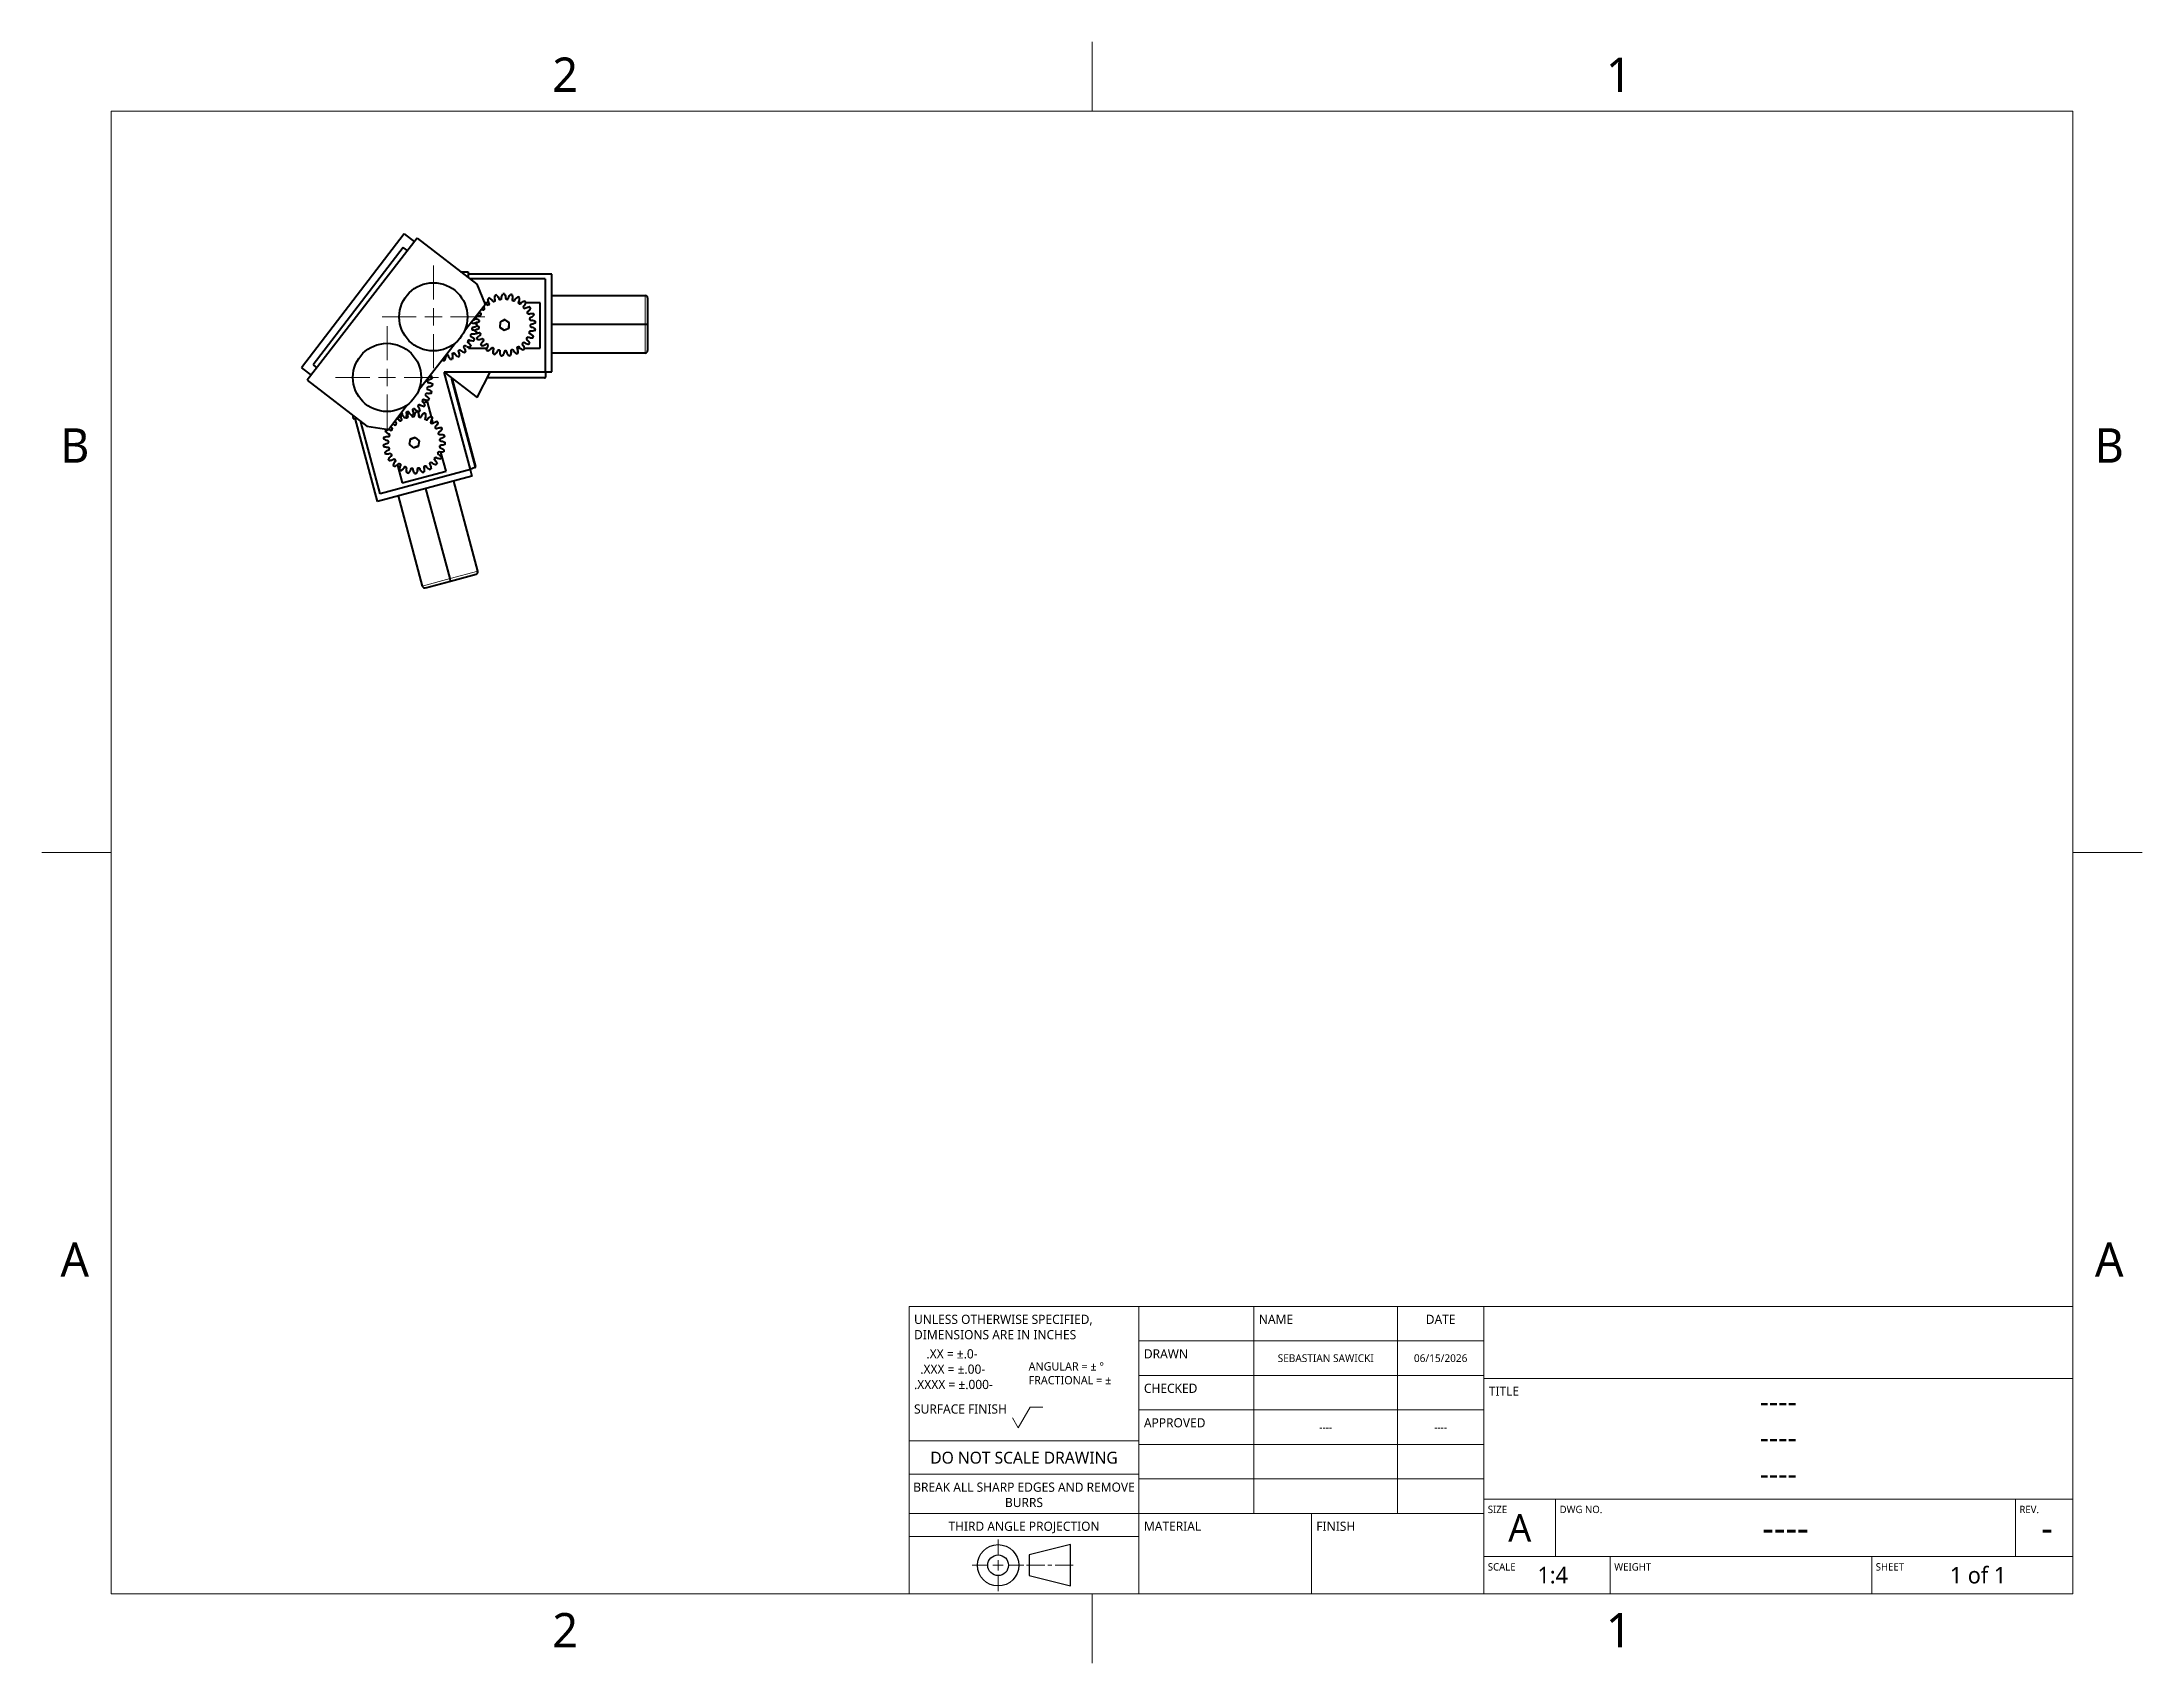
# Model space of a CAD drawing. Header units: inches. Extents: x 0 to 11, y 0 to 8.5.
import ezdxf

# ---------------------------------------------------------------- set-up
doc = ezdxf.new("R2010")
doc.units = ezdxf.units.IN
doc.header["$LTSCALE"] = 0.5
doc.header["$MEASUREMENT"] = 0
doc.linetypes.add('CENTER', pattern=[0.72, 0.45, -0.09, 0.09, -0.09])
for name, color, linetype, lineweight in [('BORDER_FRAME', 7, 'Continuous', 15), ('BORDER_ZONES', 7, 'Continuous', 15), ('CENTERMARKS', 7, 'Continuous', 13), ('TANGENT_LINES', 7, 'Continuous', 15), ('TITLE_BLOCK', 7, 'Continuous', 15), ('Visible', 7, 'Continuous', 40)]:
    doc.layers.add(name, color=color, linetype=linetype, lineweight=lineweight)
doc.styles.add('Onshape-Standard', font='NotoSans-Regular.ttf')
doc.styles.add('Onshape-Standard-Fields', font='')
doc.styles.get('Onshape-Standard-Fields').set_extended_font_data('Noto Sans')

msp = doc.modelspace()

# ---------------------------------------------------------------- texts
at = {"layer": 'BORDER_ZONES', "char_height": 0.18, "attachment_point": 5, "style": 'Onshape-Standard'}
for s, insert in [('2', (2.769, 8.31)), ('1', (8.269, 8.31)), ('B', (0.209, 6.375)), ('B', (10.829, 6.375)), ('A', (0.209, 2.125)), ('A', (10.829, 2.125)), ('2', (2.769, 0.19)), ('1', (8.269, 0.19))]:
    msp.add_mtext(s, dxfattribs=dict(at, insert=insert))
at = {"layer": 'TITLE_BLOCK'}
for s, insert, char_height, width, attachment_point, style in [('UNLESS OTHERWISE SPECIFIED, DIMENSIONS ARE IN INCHES', (4.59, 1.837), 0.048, 1.176, 1, 'Onshape-Standard'), ('NAME', (6.39, 1.837), 0.048, 0.735, 1, 'Onshape-Standard'), ('DATE', (7.339, 1.837), 0.048, 0.441, 2, 'Onshape-Standard'), ('    .XX = ±.0-^J  .XXX = ±.00-^J.XXXX = ±.000-', (4.59, 1.657), 0.048, 0.588, 1, 'Onshape-Standard'), ('DRAWN', (5.79, 1.657), 0.048, 0.588, 1, 'Onshape-Standard'), ('^JANGULAR = ± °^JFRACTIONAL = ±', (5.188, 1.661), 0.0432, 0.588, 1, 'Onshape-Standard'), ('SEBASTIAN SAWICKI', (6.739, 1.61), 0.04032, 0.75, 5, 'Onshape-Standard-Fields'), ('06/15/2026', (7.339, 1.61), 0.0403, 0.45, 5, 'Onshape-Standard-Fields'), ('CHECKED', (5.79, 1.477), 0.048, 0.588, 1, 'Onshape-Standard'), ('TITLE', (7.59, 1.462), 0.048, 0.3675, 1, 'Onshape-Standard'), ('SURFACE FINISH', (4.59, 1.369), 0.048, 0.588, 1, 'Onshape-Standard'), ('----', (9.101, 1.385), 0.1152, 2.775, 5, 'Onshape-Standard-Fields'), ('APPROVED', (5.79, 1.297), 0.048, 0.588, 1, 'Onshape-Standard'), ('----', (6.739, 1.25), 0.0403, 0.75, 5, 'Onshape-Standard-Fields'), ('----', (7.339, 1.25), 0.0403, 0.45, 5, 'Onshape-Standard-Fields'), ('DO NOT SCALE DRAWING', (5.164, 1.122), 0.0624, 1.176, 2, 'Onshape-Standard'), ('----', (9.101, 1.196), 0.1152, 2.775, 5, 'Onshape-Standard-Fields'), ('----', (9.101, 1.007), 0.1152, 2.775, 5, 'Onshape-Standard-Fields'), ('BREAK ALL SHARP EDGES AND REMOVE BURRS', (5.164, 0.961), 0.048, 1.176, 2, 'Onshape-Standard'), ('SIZE', (7.585, 0.84), 0.0384, 0.3675, 1, 'Onshape-Standard'), ('A', (7.752, 0.725), 0.144, 0.375, 5, 'Onshape-Standard-Fields'), ('DWG NO.', (7.96, 0.84), 0.0384, 2.352, 1, 'Onshape-Standard'), ('REV.', (10.36, 0.84), 0.0384, 0.294, 1, 'Onshape-Standard'), ('THIRD ANGLE PROJECTION', (5.164, 0.757), 0.048, 1.176, 2, 'Onshape-Standard'), ('MATERIAL', (5.79, 0.757), 0.048, 0.882, 1, 'Onshape-Standard'), ('FINISH', (6.69, 0.757), 0.048, 0.882, 1, 'Onshape-Standard'), ('----', (9.139, 0.725), 0.144, 2.4, 5, 'Onshape-Standard-Fields'), ('-', (10.504, 0.725), 0.144, 0.27, 5, 'Onshape-Standard-Fields'), ('SCALE', (7.585, 0.54), 0.0384, 0.6468, 1, 'Onshape-Standard'), ('1:4', (7.924, 0.477), 0.0864, 0.6, 5, 'Onshape-Standard-Fields'), ('WEIGHT', (8.245, 0.54), 0.0384, 1.3377, 1, 'Onshape-Standard'), ('SHEET', (9.61, 0.54), 0.0384, 1.029, 1, 'Onshape-Standard'), ('1 of 1', (10.144, 0.477), 0.0864, 0.99, 5, 'Onshape-Standard-Fields')]:
    msp.add_mtext(s, dxfattribs=dict(at, insert=insert, char_height=char_height, width=width, attachment_point=attachment_point, style=style))

# ---------------------------------------------------------------- linework, layer by layer
at = {"layer": 'BORDER_FRAME'}
for p, q in [((0.399, 0.38), (0.399, 8.12)), ((0.399, 8.12), (10.639, 8.12)), ((10.639, 8.12), (10.639, 0.38)), ((10.639, 0.38), (0.399, 0.38))]:
    msp.add_line(p, q, dxfattribs=at)
at = {"layer": 'BORDER_ZONES'}
for p, q in [((5.519, 8.12), (5.519, 8.481)), ((0.399, 4.25), (0.038, 4.25)), ((10.639, 4.25), (11, 4.25)), ((5.519, 0.38), (5.519, 0.019))]:
    msp.add_line(p, q, dxfattribs=at)
at = {"layer": 'CENTERMARKS', "linetype": 'CENTER'}
for p, q in [((2.081, 7.136), (2.081, 7.314)), ((1.991, 7.046), (1.813, 7.046)), ((2.171, 7.046), (2.349, 7.046)), ((1.839, 6.82), (1.839, 6.998)), ((2.081, 6.956), (2.081, 6.778)), ((1.749, 6.73), (1.57, 6.73)), ((1.929, 6.73), (2.107, 6.73)), ((1.839, 6.64), (1.839, 6.462))]:
    msp.add_line(p, q, dxfattribs=at)
at = {"layer": 'CENTERMARKS', "linetype": 'Continuous'}
for p, q in [((2.036, 7.046), (2.126, 7.046)), ((2.081, 7.001), (2.081, 7.091)), ((1.794, 6.73), (1.884, 6.73)), ((1.839, 6.685), (1.839, 6.775))]:
    msp.add_line(p, q, dxfattribs=at)
at = {"layer": 'TANGENT_LINES'}
for p, q in [((2.391, 7.129), (2.388, 7.128)), ((2.397, 7.127), (2.398, 7.124)), ((2.4, 7.128), (2.401, 7.126)), ((2.403, 7.134), (2.405, 7.135)), ((2.424, 7.14), (2.421, 7.14)), ((2.429, 7.137), (2.429, 7.134)), ((2.433, 7.137), (2.433, 7.135)), ((2.437, 7.142), (2.439, 7.143)), ((2.459, 7.143), (2.456, 7.143)), ((2.463, 7.138), (2.463, 7.136)), ((2.467, 7.138), (2.467, 7.135)), ((2.472, 7.142), (2.474, 7.142)), ((2.493, 7.137), (2.491, 7.138)), ((2.496, 7.132), (2.495, 7.129)), ((2.5, 7.13), (2.499, 7.128)), ((2.506, 7.133), (2.508, 7.132)), ((3.187, 7.007), (3.187, 7.157)), ((2.28, 7.017), (2.282, 7.017)), ((2.281, 7.021), (2.282, 7.021)), ((2.301, 7.045), (2.3, 7.045)), ((2.314, 7.018), (2.314, 7.016)), ((2.316, 7.032), (2.316, 7.034)), ((2.319, 7.022), (2.321, 7.022)), ((2.32, 7.026), (2.322, 7.026)), ((2.322, 7.052), (2.321, 7.05)), ((2.327, 7.065), (2.328, 7.067)), ((2.328, 7.055), (2.33, 7.054)), ((2.329, 7.059), (2.332, 7.058)), ((2.337, 7.081), (2.33, 7.084)), ((2.338, 7.083), (2.337, 7.081)), ((2.343, 7.101), (2.348, 7.096)), ((2.344, 7.084), (2.346, 7.083)), ((2.346, 7.094), (2.348, 7.096)), ((2.347, 7.088), (2.349, 7.086)), ((2.362, 7.109), (2.36, 7.108)), ((2.368, 7.109), (2.369, 7.107)), ((2.371, 7.111), (2.373, 7.109)), ((2.372, 7.118), (2.374, 7.119)), ((2.525, 7.123), (2.523, 7.124)), ((2.526, 7.117), (2.525, 7.115)), ((2.53, 7.114), (2.528, 7.112)), ((2.536, 7.115), (2.538, 7.114)), ((2.552, 7.095), (2.55, 7.093)), ((2.552, 7.101), (2.551, 7.103)), ((2.555, 7.092), (2.553, 7.09)), ((2.561, 7.091), (2.563, 7.089)), ((2.569, 7.066), (2.572, 7.067)), ((2.571, 7.062), (2.574, 7.064)), ((2.572, 7.076), (2.573, 7.073)), ((2.581, 7.059), (2.58, 7.061)), ((2.581, 7.035), (2.584, 7.036)), ((2.582, 7.031), (2.585, 7.032)), ((2.586, 7.044), (2.587, 7.041)), ((2.59, 7.026), (2.59, 7.028)), ((2.261, 6.919), (2.259, 6.92)), ((2.263, 6.922), (2.261, 6.923)), ((2.262, 6.913), (2.261, 6.91)), ((2.269, 6.924), (2.27, 6.926)), ((2.273, 6.95), (2.275, 6.95)), ((2.274, 6.954), (2.276, 6.953)), ((2.277, 6.942), (2.278, 6.944)), ((2.28, 6.987), (2.283, 6.987)), ((2.28, 6.983), (2.282, 6.983)), ((2.283, 6.959), (2.282, 6.956)), ((2.286, 6.976), (2.286, 6.978)), ((2.287, 7.011), (2.287, 7.013)), ((2.288, 6.993), (2.287, 6.991)), ((2.31, 6.999), (2.313, 6.999)), ((2.313, 6.997), (2.313, 6.999)), ((2.315, 6.983), (2.315, 6.981)), ((2.318, 6.993), (2.321, 6.993)), ((2.318, 6.988), (2.321, 6.989)), ((2.319, 6.962), (2.319, 6.965)), ((2.324, 6.95), (2.325, 6.947)), ((2.325, 6.959), (2.327, 6.96)), ((2.326, 6.956), (2.329, 6.956)), ((2.334, 6.931), (2.333, 6.933)), ((2.34, 6.929), (2.342, 6.931)), ((2.343, 6.917), (2.341, 6.919)), ((2.344, 6.927), (2.342, 6.926)), ((2.545, 6.909), (2.547, 6.907)), ((2.548, 6.912), (2.55, 6.91)), ((2.558, 6.912), (2.556, 6.91)), ((2.566, 6.935), (2.568, 6.934)), ((2.568, 6.938), (2.57, 6.937)), ((2.568, 6.925), (2.569, 6.927)), ((2.577, 6.941), (2.576, 6.939)), ((2.579, 6.965), (2.582, 6.965)), ((2.58, 6.969), (2.583, 6.969)), ((2.584, 6.957), (2.585, 6.959)), ((2.585, 7.002), (2.588, 7.002)), ((2.585, 6.998), (2.587, 6.998)), ((2.589, 6.974), (2.588, 6.972)), ((2.591, 6.991), (2.592, 6.993)), ((2.592, 7.009), (2.592, 7.007)), ((3.187, 6.857), (3.187, 7.007)), ((2.13, 6.826), (2.132, 6.821)), ((2.146, 6.842), (2.143, 6.842)), ((2.15, 6.847), (2.149, 6.849)), ((2.153, 6.847), (2.153, 6.85)), ((2.159, 6.844), (2.161, 6.844)), ((2.18, 6.849), (2.178, 6.848)), ((2.183, 6.855), (2.182, 6.857)), ((2.186, 6.856), (2.186, 6.859)), ((2.192, 6.854), (2.194, 6.855)), ((2.212, 6.864), (2.21, 6.863)), ((2.213, 6.87), (2.212, 6.872)), ((2.217, 6.872), (2.215, 6.874)), ((2.223, 6.871), (2.225, 6.873)), ((2.24, 6.892), (2.238, 6.893)), ((2.24, 6.885), (2.238, 6.884)), ((2.243, 6.894), (2.241, 6.896)), ((2.249, 6.895), (2.25, 6.897)), ((2.354, 6.905), (2.356, 6.903)), ((2.364, 6.905), (2.362, 6.904)), ((2.367, 6.903), (2.365, 6.901)), ((2.368, 6.893), (2.366, 6.894)), ((2.382, 6.884), (2.384, 6.882)), ((2.391, 6.886), (2.39, 6.884)), ((2.395, 6.885), (2.394, 6.882)), ((2.398, 6.875), (2.396, 6.876)), ((2.414, 6.87), (2.416, 6.869)), ((2.422, 6.875), (2.422, 6.872)), ((2.426, 6.874), (2.426, 6.871)), ((2.432, 6.866), (2.429, 6.866)), ((2.448, 6.864), (2.451, 6.864)), ((2.455, 6.871), (2.455, 6.869)), ((2.459, 6.871), (2.459, 6.869)), ((2.467, 6.865), (2.464, 6.865)), ((2.483, 6.868), (2.486, 6.868)), ((2.488, 6.876), (2.489, 6.874)), ((2.492, 6.877), (2.493, 6.875)), ((2.501, 6.873), (2.498, 6.872)), ((2.516, 6.879), (2.518, 6.881)), ((2.519, 6.889), (2.52, 6.887)), ((2.522, 6.891), (2.523, 6.889)), ((2.532, 6.889), (2.53, 6.887)), ((2.545, 6.899), (2.547, 6.901)), ((2.048, 6.711), (2.05, 6.711)), ((2.048, 6.707), (2.05, 6.707)), ((2.054, 6.718), (2.054, 6.716)), ((2.055, 6.7), (2.055, 6.703)), ((2.179, 6.721), (2.174, 6.72)), ((2.297, 6.259), (2.174, 6.72)), ((2.365, 6.732), (2.666, 6.732)), ((2.002, 6.584), (2, 6.586)), ((2.002, 6.578), (2, 6.576)), ((2.005, 6.586), (2.003, 6.588)), ((2.011, 6.586), (2.013, 6.588)), ((2.024, 6.61), (2.022, 6.611)), ((2.026, 6.613), (2.024, 6.614)), ((2.025, 6.604), (2.024, 6.601)), ((2.032, 6.614), (2.034, 6.616)), ((2.038, 6.641), (2.04, 6.64)), ((2.039, 6.644), (2.042, 6.643)), ((2.042, 6.632), (2.043, 6.634)), ((2.047, 6.677), (2.05, 6.677)), ((2.047, 6.673), (2.049, 6.673)), ((2.048, 6.649), (2.047, 6.646)), ((2.052, 6.665), (2.053, 6.668)), ((2.055, 6.683), (2.054, 6.681)), ((1.864, 6.466), (1.866, 6.468)), ((1.878, 6.483), (1.876, 6.481)), ((1.884, 6.483), (1.886, 6.481)), ((1.887, 6.492), (1.889, 6.494)), ((1.887, 6.486), (1.889, 6.484)), ((1.904, 6.506), (1.902, 6.504)), ((1.91, 6.504), (1.911, 6.502)), ((1.914, 6.544), (1.913, 6.546)), ((1.914, 6.506), (1.915, 6.504)), ((1.915, 6.513), (1.918, 6.514)), ((1.918, 6.54), (1.921, 6.54)), ((1.94, 6.544), (1.938, 6.544)), ((1.941, 6.518), (1.942, 6.516)), ((1.943, 6.55), (1.942, 6.552)), ((1.945, 6.52), (1.946, 6.517)), ((1.947, 6.551), (1.946, 6.553)), ((1.948, 6.525), (1.95, 6.526)), ((1.952, 6.548), (1.955, 6.549)), ((1.967, 6.528), (1.966, 6.532)), ((1.969, 6.529), (1.967, 6.528)), ((1.973, 6.558), (1.971, 6.556)), ((1.974, 6.563), (1.973, 6.566)), ((1.974, 6.525), (1.974, 6.522)), ((1.978, 6.565), (1.977, 6.568)), ((1.978, 6.525), (1.978, 6.522)), ((1.983, 6.529), (1.985, 6.529)), ((1.984, 6.564), (1.986, 6.565)), ((2.004, 6.527), (2.002, 6.528)), ((2.008, 6.522), (2.007, 6.52)), ((2.012, 6.521), (2.011, 6.519)), ((2.017, 6.524), (2.02, 6.524)), ((2.038, 6.517), (2.036, 6.518)), ((2.04, 6.511), (2.039, 6.509)), ((2.044, 6.509), (2.043, 6.507)), ((2.05, 6.511), (2.052, 6.51)), ((2.068, 6.499), (2.066, 6.501)), ((2.068, 6.493), (2.067, 6.491)), ((2.072, 6.49), (2.07, 6.488)), ((2.078, 6.49), (2.08, 6.489)), ((2.091, 6.468), (2.089, 6.467)), ((2.092, 6.474), (2.091, 6.476)), ((1.842, 6.4), (1.843, 6.402)), ((1.842, 6.386), (1.842, 6.384)), ((1.844, 6.365), (1.844, 6.367)), ((1.846, 6.421), (1.845, 6.419)), ((1.846, 6.391), (1.849, 6.391)), ((1.847, 6.395), (1.849, 6.395)), ((1.849, 6.434), (1.85, 6.436)), ((1.849, 6.361), (1.852, 6.362)), ((1.851, 6.424), (1.853, 6.424)), ((1.852, 6.428), (1.855, 6.428)), ((1.858, 6.454), (1.857, 6.452)), ((1.864, 6.456), (1.866, 6.455)), ((1.866, 6.459), (1.868, 6.458)), ((2.094, 6.465), (2.092, 6.463)), ((2.1, 6.463), (2.101, 6.461)), ((2.105, 6.437), (2.107, 6.438)), ((2.106, 6.434), (2.109, 6.434)), ((2.109, 6.446), (2.11, 6.444)), ((2.112, 6.368), (2.115, 6.367)), ((2.113, 6.405), (2.116, 6.405)), ((2.113, 6.401), (2.116, 6.401)), ((2.113, 6.372), (2.115, 6.372)), ((2.115, 6.429), (2.114, 6.432)), ((2.118, 6.36), (2.118, 6.362)), ((2.119, 6.413), (2.119, 6.41)), ((2.12, 6.378), (2.12, 6.375)), ((2.121, 6.395), (2.121, 6.397)), ((1.847, 6.352), (1.848, 6.349)), ((1.85, 6.357), (1.853, 6.358)), ((1.855, 6.332), (1.854, 6.334)), ((1.861, 6.329), (1.863, 6.331)), ((1.862, 6.318), (1.861, 6.32)), ((1.865, 6.327), (1.863, 6.326)), ((1.872, 6.304), (1.873, 6.302)), ((1.881, 6.303), (1.879, 6.301)), ((1.884, 6.3), (1.882, 6.298)), ((1.884, 6.29), (1.882, 6.292)), ((1.896, 6.279), (1.898, 6.278)), ((1.906, 6.281), (1.905, 6.279)), ((1.909, 6.278), (1.908, 6.276)), ((1.912, 6.269), (1.909, 6.27)), ((1.927, 6.261), (1.929, 6.261)), ((1.936, 6.265), (1.935, 6.263)), ((1.939, 6.264), (1.939, 6.262)), ((1.944, 6.255), (1.941, 6.256)), ((1.96, 6.252), (1.963, 6.251)), ((1.968, 6.258), (1.968, 6.255)), ((1.972, 6.258), (1.972, 6.255)), ((1.978, 6.25), (1.976, 6.25)), ((1.995, 6.251), (1.998, 6.251)), ((2.001, 6.259), (2.001, 6.256)), ((2.005, 6.259), (2.006, 6.257)), ((2.013, 6.254), (2.011, 6.253)), ((2.029, 6.259), (2.032, 6.26)), ((2.033, 6.268), (2.034, 6.265)), ((2.037, 6.269), (2.038, 6.267)), ((2.046, 6.266), (2.044, 6.265)), ((2.06, 6.275), (2.062, 6.276)), ((2.062, 6.284), (2.063, 6.282)), ((2.065, 6.287), (2.067, 6.285)), ((2.075, 6.286), (2.073, 6.284)), ((2.085, 6.308), (2.087, 6.306)), ((2.086, 6.298), (2.088, 6.3)), ((2.088, 6.311), (2.09, 6.309)), ((2.098, 6.312), (2.096, 6.31)), ((2.103, 6.336), (2.105, 6.335)), ((2.104, 6.34), (2.106, 6.339)), ((2.106, 6.327), (2.107, 6.329)), ((2.113, 6.344), (2.112, 6.341)), ((2.313, 5.718), (2.168, 5.68)), ((2.168, 5.68), (2.023, 5.641))]:
    msp.add_line(p, q, dxfattribs=at)
for centre, radius, start, end in [((2.453, 7.004), 0.16, 119.8035, 121.8032), ((2.395, 7.131), 0.00705, 206.3573, 294.4813), ((2.453, 7.004), 0.132, 112.7254, 114.4813), ((2.399, 7.132), 0.00705, 292.7254, 20.8494), ((2.453, 7.004), 0.16, 105.4035, 107.4032), ((2.428, 7.141), 0.00705, 191.9573, 280.0813), ((2.453, 7.004), 0.132, 98.3254, 100.0813), ((2.432, 7.142), 0.00705, 278.3254, 6.4494), ((2.453, 7.004), 0.16, 91.0035, 93.0032), ((2.463, 7.143), 0.00705, 177.5573, 265.6813), ((2.453, 7.004), 0.132, 83.9254, 85.6813), ((2.467, 7.142), 0.00705, 263.9254, 352.0494), ((2.453, 7.004), 0.16, 76.6035, 78.6032), ((2.497, 7.136), 0.00705, 163.1573, 251.2813), ((2.453, 7.004), 0.132, 69.5254, 71.2813), ((2.501, 7.134), 0.00705, 249.5254, 337.6494), ((2.453, 7.004), 0.16, 62.2035, 64.2032), ((2.453, 7.004), 0.16, 47.8035, 49.8032), ((2.131, 6.998), 0.15, 7.1168, 7.7698), ((2.286, 7.018), 0.00694, 187.1168, 275.3859), ((2.131, 6.998), 0.177, 13.3697, 15.1957), ((2.324, 7.065), 0.0318, 233.3507, 255.4077), ((2.314, 7.023), 0.00705, 263.9573, 352.0813), ((2.315, 7.027), 0.00705, 350.3254, 78.4494), ((2.342, 7.092), 0.0284, 223.6752, 241.782), ((2.323, 7.057), 0.00705, 249.5573, 337.6813), ((2.453, 7.004), 0.132, 170.3254, 172.0813), ((2.325, 7.061), 0.00705, 335.9254, 64.0494), ((2.453, 7.004), 0.132, 155.9254, 157.6813), ((2.341, 7.087), 0.00705, 235.1573, 323.2813), ((2.453, 7.004), 0.132, 141.5254, 143.2813), ((2.343, 7.091), 0.00705, 321.5254, 49.6494), ((2.337, 7.086), 0.0321, 43.8682, 66.3309), ((2.365, 7.112), 0.00705, 220.7573, 308.8813), ((2.453, 7.004), 0.132, 127.1254, 128.8813), ((2.368, 7.115), 0.00705, 307.1254, 35.2494), ((2.529, 7.121), 0.00705, 148.7573, 236.8813), ((2.453, 7.004), 0.132, 55.1254, 56.8813), ((2.532, 7.118), 0.00705, 235.1254, 323.2494), ((2.555, 7.098), 0.00705, 134.3573, 222.4813), ((2.453, 7.004), 0.132, 40.7254, 42.4813), ((2.558, 7.095), 0.00705, 220.7254, 308.8494), ((2.576, 7.069), 0.00705, 119.9573, 208.0813), ((2.453, 7.004), 0.132, 26.3254, 28.0813), ((2.578, 7.066), 0.00705, 206.3254, 294.4494), ((2.588, 7.037), 0.00705, 105.5573, 193.6813), ((2.453, 7.004), 0.132, 11.9254, 13.6813), ((2.589, 7.033), 0.00705, 191.9254, 280.0494), ((2.453, 7.004), 0.16, 33.4035, 35.4032), ((2.453, 7.004), 0.16, 19.0035, 21.0032), ((2.453, 7.004), 0.16, 4.6035, 6.6032), ((2.265, 6.916), 0.00694, 148.5454, 236.8145), ((2.131, 6.998), 0.15, 328.5454, 330.0201), ((2.267, 6.92), 0.00694, 61.751, 150.0201), ((2.131, 6.998), 0.15, 341.4025, 342.8772), ((2.279, 6.948), 0.00694, 161.4025, 249.6716), ((2.281, 6.952), 0.00694, 74.6082, 162.8772), ((2.287, 6.986), 0.00694, 87.4653, 175.7344), ((2.131, 6.998), 0.15, 354.2597, 355.7344), ((2.287, 6.982), 0.00694, 174.2597, 262.5287), ((2.131, 6.998), 0.177, 334.7983, 336.6243), ((2.131, 6.998), 0.177, 347.6555, 349.4814), ((2.311, 6.995), 0.0314, 262.5959, 284.2739), ((2.131, 6.998), 0.177, 0.5126, 2.3386), ((2.453, 7.004), 0.16, 206.2035, 208.2032), ((2.314, 6.992), 0.00705, 4.7254, 92.8494), ((2.314, 6.988), 0.00705, 278.3573, 6.4813), ((2.321, 6.958), 0.00705, 19.1254, 107.2494), ((2.453, 7.004), 0.132, 184.7254, 186.4813), ((2.322, 6.954), 0.00705, 292.7573, 20.8813), ((2.453, 7.004), 0.132, 199.1254, 200.8813), ((2.336, 6.927), 0.00705, 33.5254, 121.6494), ((2.453, 7.004), 0.132, 213.5254, 215.2813), ((2.339, 6.923), 0.00705, 307.1573, 35.2813), ((2.359, 6.9), 0.00705, 47.9254, 136.0494), ((2.55, 6.904), 0.00705, 134.3254, 222.4494), ((2.453, 7.004), 0.132, 314.3254, 316.0813), ((2.553, 6.907), 0.00705, 47.9573, 136.0813), ((2.572, 6.931), 0.00705, 148.7254, 236.8494), ((2.453, 7.004), 0.132, 328.7254, 330.4813), ((2.574, 6.935), 0.00705, 62.3573, 150.4813), ((2.453, 7.004), 0.16, 321.4035, 323.4032), ((2.453, 7.004), 0.132, 343.1254, 344.8813), ((2.586, 6.963), 0.00705, 163.1254, 251.2494), ((2.587, 6.967), 0.00705, 76.7573, 164.8813), ((2.592, 7.002), 0.00705, 91.1573, 179.2813), ((2.453, 7.004), 0.132, 357.5254, 359.2813), ((2.592, 6.998), 0.00705, 177.5254, 265.6494), ((2.453, 7.004), 0.16, 335.8035, 337.8032), ((2.453, 7.004), 0.16, 350.2035, 352.2032), ((2.131, 6.998), 0.177, 270.5126, 272.3386), ((2.15, 6.842), 0.00694, 176.3906, 185.3859), ((2.15, 6.842), 0.00694, 97.1168, 108.0431), ((2.131, 6.998), 0.15, 277.1168, 278.5915), ((2.154, 6.843), 0.00694, 10.3224, 98.5915), ((2.131, 6.998), 0.177, 283.3697, 285.1957), ((2.184, 6.851), 0.00694, 109.974, 198.243), ((2.131, 6.998), 0.15, 289.974, 291.4487), ((2.188, 6.852), 0.00694, 23.1796, 111.4487), ((2.216, 6.866), 0.00694, 122.8311, 211.1002), ((2.131, 6.998), 0.177, 296.2269, 298.0529), ((2.131, 6.998), 0.15, 302.8311, 304.3058), ((2.219, 6.868), 0.00694, 36.0367, 124.3058), ((2.243, 6.889), 0.00694, 135.6882, 223.9573), ((2.131, 6.998), 0.15, 315.6882, 317.1629), ((2.246, 6.891), 0.00694, 48.8939, 137.1629), ((2.131, 6.998), 0.177, 309.084, 310.91), ((2.131, 6.998), 0.177, 321.9412, 323.7672), ((2.453, 7.004), 0.16, 220.6035, 222.6032), ((2.453, 7.004), 0.16, 235.0035, 237.0032), ((2.453, 7.004), 0.132, 227.9254, 229.6813), ((2.362, 6.897), 0.00705, 321.5573, 49.6813), ((2.388, 6.88), 0.00705, 62.3254, 150.4494), ((2.453, 7.004), 0.132, 242.3254, 244.0813), ((2.392, 6.878), 0.00705, 335.9573, 64.0813), ((2.453, 7.004), 0.16, 249.4035, 251.4032), ((2.421, 6.868), 0.00705, 76.7254, 164.8494), ((2.453, 7.004), 0.132, 256.7254, 258.4813), ((2.425, 6.867), 0.00705, 350.3573, 78.4813), ((2.453, 7.004), 0.16, 263.8035, 265.8032), ((2.455, 6.864), 0.00705, 91.1254, 179.2494), ((2.453, 7.004), 0.132, 271.1254, 272.8813), ((2.46, 6.864), 0.00705, 4.7573, 92.8813), ((2.453, 7.004), 0.16, 278.2035, 280.2032), ((2.49, 6.869), 0.00705, 105.5254, 193.6494), ((2.453, 7.004), 0.132, 285.5254, 287.2813), ((2.494, 6.87), 0.00705, 19.1573, 107.2813), ((2.453, 7.004), 0.16, 292.6035, 294.6032), ((2.522, 6.883), 0.00705, 119.9254, 208.0494), ((2.453, 7.004), 0.132, 299.9254, 301.6813), ((2.526, 6.885), 0.00705, 33.5573, 121.6813), ((2.453, 7.004), 0.16, 307.0035, 309.0032), ((2.054, 6.711), 0.00694, 97.4713, 185.7403), ((1.898, 6.696), 0.15, 4.2656, 5.7403), ((2.055, 6.707), 0.00694, 184.2656, 272.5347), ((2.054, 6.669), 0.0664, 74.742, 84.6028), ((1.898, 6.696), 0.177, 10.5186, 12.3445), ((1.898, 6.696), 0.177, 357.6614, 359.4874), ((2.184, 6.722), 0.01, 142.4674, 194.9206), ((2.005, 6.58), 0.00694, 132.8371, 221.1061), ((1.898, 6.696), 0.15, 312.8371, 314.3118), ((2.008, 6.583), 0.00694, 46.0427, 134.3118), ((2.028, 6.607), 0.00694, 145.6942, 233.9633), ((1.898, 6.696), 0.15, 325.6942, 327.1689), ((2.03, 6.61), 0.00694, 58.8998, 147.1689), ((1.898, 6.696), 0.177, 319.09, 320.916), ((2.044, 6.638), 0.00694, 158.5513, 246.8204), ((1.898, 6.696), 0.15, 338.5513, 340.026), ((2.046, 6.642), 0.00694, 71.757, 160.026), ((2.054, 6.676), 0.00694, 84.6141, 172.8832), ((1.898, 6.696), 0.15, 351.4085, 352.8832), ((2.053, 6.672), 0.00694, 171.4085, 259.6776), ((1.898, 6.696), 0.177, 331.9471, 333.7731), ((1.898, 6.696), 0.177, 344.8043, 346.6303), ((1.883, 6.492), 0.0303, 213.9416, 234.3084), ((1.862, 6.462), 0.00705, 328.9187, 57.0427), ((1.857, 6.457), 0.0302, 50.8635, 71.1189), ((1.881, 6.486), 0.00705, 228.1506, 316.2746), ((1.915, 6.515), 0.0335, 195.1506, 219.2663), ((1.981, 6.39), 0.132, 134.5187, 136.2746), ((1.884, 6.489), 0.00705, 314.5187, 42.6427), ((1.898, 6.696), 0.177, 267.9661, 269.4874), ((1.84, 6.549), 0.0641, 331.7627, 344.0205), ((1.908, 6.508), 0.00705, 213.7506, 301.8746), ((1.981, 6.39), 0.132, 120.1187, 121.8746), ((1.914, 6.539), 0.00694, 7.4713, 95.7403), ((1.981, 6.39), 0.16, 112.7968, 114.7965), ((1.911, 6.51), 0.00705, 300.1187, 28.2427), ((1.898, 6.696), 0.177, 280.5186, 282.3445), ((1.94, 6.523), 0.00705, 207.253, 287.4746), ((1.944, 6.546), 0.00694, 107.1228, 195.3918), ((1.898, 6.696), 0.15, 287.1228, 288.5975), ((1.981, 6.39), 0.132, 105.7187, 107.4746), ((1.948, 6.547), 0.00694, 20.3284, 108.5975), ((1.944, 6.524), 0.00705, 285.7187, 13.8427), ((1.974, 6.529), 0.00705, 184.9506, 273.0746), ((1.898, 6.696), 0.177, 293.3757, 295.2017), ((1.977, 6.56), 0.00694, 119.9799, 208.249), ((1.898, 6.696), 0.15, 299.9799, 301.4546), ((1.981, 6.39), 0.132, 91.3187, 93.0746), ((1.98, 6.562), 0.00694, 33.1855, 121.4546), ((1.978, 6.529), 0.00705, 271.3187, 359.4427), ((1.981, 6.39), 0.16, 83.9968, 85.9965), ((2.009, 6.527), 0.00705, 170.5506, 258.6746), ((1.898, 6.696), 0.177, 306.2328, 308.0588), ((1.981, 6.39), 0.132, 76.9187, 78.6746), ((2.013, 6.526), 0.00705, 256.9187, 345.0427), ((1.981, 6.39), 0.16, 69.5968, 71.5965), ((2.042, 6.515), 0.00705, 156.1506, 244.2746), ((1.981, 6.39), 0.132, 62.5187, 64.2746), ((2.046, 6.513), 0.00705, 242.5187, 330.6427), ((2.071, 6.496), 0.00705, 141.7506, 229.8746), ((1.981, 6.39), 0.132, 48.1187, 49.8746), ((1.981, 6.39), 0.16, 55.1968, 57.1965), ((2.075, 6.494), 0.00705, 228.1187, 316.2427), ((2.095, 6.471), 0.00705, 127.3506, 215.4746), ((1.981, 6.39), 0.16, 40.7968, 42.7965), ((1.981, 6.39), 0.16, 184.7968, 186.7965), ((1.981, 6.39), 0.16, 170.3968, 172.3965), ((1.981, 6.39), 0.16, 155.9968, 157.9965), ((1.842, 6.391), 0.00705, 271.3506, 359.4746), ((1.842, 6.395), 0.00705, 357.7187, 85.8427), ((1.845, 6.36), 0.00705, 12.1187, 100.2427), ((1.847, 6.426), 0.00705, 256.9506, 345.0746), ((1.981, 6.39), 0.132, 177.7187, 179.4746), ((1.848, 6.43), 0.00705, 343.3187, 71.4427), ((1.981, 6.39), 0.132, 192.1187, 193.8746), ((1.981, 6.39), 0.132, 163.3187, 165.0746), ((1.86, 6.458), 0.00705, 242.5506, 330.6746), ((1.981, 6.39), 0.132, 148.9187, 150.6746), ((1.981, 6.39), 0.132, 33.7187, 35.4746), ((2.097, 6.467), 0.00705, 213.7187, 301.8427), ((2.112, 6.44), 0.00705, 112.9506, 201.0746), ((1.981, 6.39), 0.132, 19.3187, 21.0746), ((2.113, 6.436), 0.00705, 199.3187, 287.4427), ((1.981, 6.39), 0.132, 350.5187, 352.2746), ((2.119, 6.367), 0.00705, 170.5187, 258.6427), ((2.12, 6.406), 0.00705, 98.5506, 186.6746), ((1.981, 6.39), 0.132, 4.9187, 6.6746), ((2.12, 6.402), 0.00705, 184.9187, 273.0427), ((2.12, 6.371), 0.00705, 84.1506, 172.2746), ((1.981, 6.39), 0.16, 26.3968, 28.3965), ((1.981, 6.39), 0.16, 11.9968, 13.9965), ((1.981, 6.39), 0.16, 357.5968, 359.5965), ((1.981, 6.39), 0.16, 199.1968, 201.1965), ((1.846, 6.356), 0.00705, 285.7506, 13.8746), ((1.981, 6.39), 0.16, 213.5968, 215.5965), ((1.857, 6.327), 0.00705, 26.5187, 114.6427), ((1.859, 6.324), 0.00705, 300.1506, 28.2746), ((1.981, 6.39), 0.132, 206.5187, 208.2746), ((1.876, 6.298), 0.00705, 40.9187, 129.0427), ((1.981, 6.39), 0.16, 227.9968, 229.9965), ((1.981, 6.39), 0.132, 220.9187, 222.6746), ((1.879, 6.295), 0.00705, 314.5506, 42.6746), ((1.902, 6.275), 0.00705, 55.3187, 143.4427), ((1.981, 6.39), 0.132, 235.3187, 237.0746), ((1.981, 6.39), 0.16, 242.3968, 244.3965), ((1.906, 6.273), 0.00705, 328.9506, 57.0746), ((1.933, 6.259), 0.00705, 69.7187, 157.8427), ((1.981, 6.39), 0.132, 249.7187, 251.4746), ((1.937, 6.257), 0.00705, 343.3506, 71.4746), ((1.967, 6.251), 0.00705, 84.1187, 172.2427), ((1.981, 6.39), 0.132, 264.1187, 265.8746), ((1.971, 6.251), 0.00705, 357.7506, 85.8746), ((2.002, 6.252), 0.00705, 98.5187, 186.6427), ((1.981, 6.39), 0.132, 278.5187, 280.2746), ((2.006, 6.252), 0.00705, 12.1506, 100.2746), ((2.036, 6.261), 0.00705, 112.9187, 201.0427), ((1.981, 6.39), 0.132, 292.9187, 294.6746), ((2.04, 6.263), 0.00705, 26.5506, 114.6746), ((2.066, 6.279), 0.00705, 127.3187, 215.4427), ((1.981, 6.39), 0.16, 299.9968, 301.9965), ((1.981, 6.39), 0.132, 307.3187, 309.0746), ((2.069, 6.281), 0.00705, 40.9506, 129.0746), ((2.091, 6.303), 0.00705, 141.7187, 229.8427), ((1.981, 6.39), 0.132, 321.7187, 323.4746), ((2.094, 6.307), 0.00705, 55.3506, 143.4746), ((1.981, 6.39), 0.16, 314.3968, 316.3965), ((2.109, 6.333), 0.00705, 156.1187, 244.2427), ((1.981, 6.39), 0.132, 336.1187, 337.8746), ((2.111, 6.337), 0.00705, 69.7506, 157.8746), ((1.981, 6.39), 0.16, 328.7968, 330.7965), ((1.981, 6.39), 0.16, 343.1968, 345.1965), ((1.981, 6.39), 0.16, 256.7968, 258.7965), ((1.981, 6.39), 0.16, 271.1968, 273.1965), ((1.981, 6.39), 0.16, 285.5968, 287.5965)]:
    msp.add_arc(centre, radius, start, end, dxfattribs=at)
for points, knots in [([(2.369, 7.139), (2.369, 7.137), (2.369, 7.133), (2.371, 7.125), (2.373, 7.121), (2.374, 7.119)], [0, 0, 0, 0, 0.311529, 0.663788, 1, 1, 1, 1]), ([(2.388, 7.128), (2.387, 7.13), (2.385, 7.134), (2.378, 7.139), (2.375, 7.141), (2.373, 7.142)], [0, 0, 0, 0, 0.336212, 0.688471, 1, 1, 1, 1]), ([(2.405, 7.156), (2.405, 7.154), (2.404, 7.15), (2.403, 7.142), (2.405, 7.137), (2.405, 7.135)], [0, 0, 0, 0, 0.311529, 0.663788, 1, 1, 1, 1]), ([(2.421, 7.14), (2.421, 7.142), (2.419, 7.146), (2.414, 7.153), (2.412, 7.156), (2.41, 7.157)], [0, 0, 0, 0, 0.336212, 0.688471, 1, 1, 1, 1]), ([(2.444, 7.163), (2.443, 7.161), (2.442, 7.157), (2.439, 7.15), (2.439, 7.145), (2.439, 7.143)], [0, 0, 0, 0, 0.311529, 0.663788, 1, 1, 1, 1]), ([(2.456, 7.143), (2.456, 7.146), (2.456, 7.15), (2.453, 7.158), (2.451, 7.161), (2.45, 7.163)], [0, 0, 0, 0, 0.336212, 0.688471, 1, 1, 1, 1]), ([(2.484, 7.16), (2.483, 7.159), (2.48, 7.155), (2.476, 7.148), (2.475, 7.144), (2.474, 7.142)], [0, 0, 0, 0, 0.311529, 0.663788, 1, 1, 1, 1]), ([(2.491, 7.138), (2.491, 7.14), (2.492, 7.145), (2.491, 7.153), (2.49, 7.157), (2.49, 7.159)], [0, 0, 0, 0, 0.336212, 0.688471, 1, 1, 1, 1]), ([(2.522, 7.147), (2.52, 7.146), (2.517, 7.144), (2.511, 7.138), (2.509, 7.134), (2.508, 7.132)], [0, 0, 0, 0, 0.311529, 0.663788, 1, 1, 1, 1]), ([(2.523, 7.124), (2.524, 7.126), (2.526, 7.131), (2.527, 7.139), (2.527, 7.143), (2.527, 7.145)], [0, 0, 0, 0, 0.336212, 0.688471, 1, 1, 1, 1]), ([(2.556, 7.126), (2.554, 7.125), (2.55, 7.123), (2.543, 7.119), (2.54, 7.116), (2.538, 7.114)], [0, 0, 0, 0, 0.311529, 0.663788, 1, 1, 1, 1]), ([(2.288, 7.03), (2.289, 7.03), (2.29, 7.031), (2.297, 7.034), (2.301, 7.037), (2.303, 7.039)], [0, 0, 0, 0, 0.217322, 0.595599, 1, 1, 1, 1]), ([(2.314, 7.016), (2.311, 7.016), (2.307, 7.016), (2.299, 7.013), (2.297, 7.012), (2.296, 7.012)], [0, 0, 0, 0, 0.367163, 0.751851, 1, 1, 1, 1]), ([(2.321, 7.05), (2.319, 7.051), (2.314, 7.052), (2.306, 7.051), (2.305, 7.051), (2.305, 7.051)], [0, 0, 0, 0, 0.398021, 0.815039, 1, 1, 1, 1]), ([(2.551, 7.103), (2.552, 7.105), (2.555, 7.109), (2.558, 7.116), (2.559, 7.12), (2.56, 7.122)], [0, 0, 0, 0, 0.336212, 0.688471, 1, 1, 1, 1]), ([(2.583, 7.096), (2.581, 7.096), (2.576, 7.095), (2.569, 7.093), (2.565, 7.091), (2.563, 7.089)], [0, 0, 0, 0, 0.311529, 0.663788, 1, 1, 1, 1]), ([(2.572, 7.076), (2.574, 7.077), (2.578, 7.08), (2.583, 7.086), (2.585, 7.09), (2.586, 7.092)], [0, 0, 0, 0, 0.336212, 0.688471, 1, 1, 1, 1]), ([(2.601, 7.061), (2.6, 7.061), (2.595, 7.061), (2.587, 7.061), (2.583, 7.06), (2.581, 7.059)], [0, 0, 0, 0, 0.311529, 0.663788, 1, 1, 1, 1]), ([(2.586, 7.044), (2.588, 7.044), (2.593, 7.046), (2.599, 7.051), (2.602, 7.054), (2.603, 7.056)], [0, 0, 0, 0, 0.336212, 0.688471, 1, 1, 1, 1]), ([(2.611, 7.022), (2.609, 7.023), (2.605, 7.024), (2.598, 7.026), (2.593, 7.026), (2.59, 7.026)], [0, 0, 0, 0, 0.311529, 0.663788, 1, 1, 1, 1]), ([(2.592, 7.009), (2.594, 7.009), (2.599, 7.01), (2.606, 7.013), (2.61, 7.015), (2.612, 7.017)], [0, 0, 0, 0, 0.336212, 0.688471, 1, 1, 1, 1]), ([(2.273, 6.894), (2.272, 6.896), (2.27, 6.901), (2.265, 6.906), (2.262, 6.909), (2.261, 6.91)], [0, 0, 0, 0, 0.357766, 0.692421, 1, 1, 1, 1]), ([(2.27, 6.926), (2.272, 6.925), (2.276, 6.924), (2.283, 6.923), (2.288, 6.923), (2.291, 6.923)], [0, 0, 0, 0, 0.307579, 0.642234, 1, 1, 1, 1]), ([(2.293, 6.928), (2.291, 6.93), (2.288, 6.934), (2.282, 6.939), (2.279, 6.941), (2.277, 6.942)], [0, 0, 0, 0, 0.357766, 0.692421, 1, 1, 1, 1]), ([(2.283, 6.959), (2.285, 6.958), (2.289, 6.958), (2.296, 6.959), (2.301, 6.96), (2.304, 6.96)], [0, 0, 0, 0, 0.307579, 0.642234, 1, 1, 1, 1]), ([(2.305, 6.966), (2.302, 6.967), (2.298, 6.971), (2.292, 6.974), (2.288, 6.975), (2.286, 6.976)], [0, 0, 0, 0, 0.357766, 0.692421, 1, 1, 1, 1]), ([(2.308, 7.005), (2.305, 7.006), (2.3, 7.009), (2.293, 7.01), (2.289, 7.011), (2.287, 7.011)], [0, 0, 0, 0, 0.357766, 0.692421, 1, 1, 1, 1]), ([(2.288, 6.993), (2.29, 6.994), (2.294, 6.994), (2.3, 6.996), (2.305, 6.999), (2.308, 7)], [0, 0, 0, 0, 0.307579, 0.642234, 1, 1, 1, 1]), ([(2.315, 6.981), (2.313, 6.98), (2.308, 6.979), (2.301, 6.975), (2.3, 6.973), (2.299, 6.973)], [0, 0, 0, 0, 0.368228, 0.754031, 1, 1, 1, 1]), ([(2.325, 6.947), (2.323, 6.946), (2.319, 6.944), (2.313, 6.938), (2.311, 6.935), (2.309, 6.933)], [0, 0, 0, 0, 0.336212, 0.688471, 1, 1, 1, 1]), ([(2.312, 6.928), (2.314, 6.928), (2.318, 6.929), (2.326, 6.93), (2.33, 6.932), (2.333, 6.933)], [0, 0, 0, 0, 0.311529, 0.663788, 1, 1, 1, 1]), ([(2.343, 6.917), (2.341, 6.916), (2.338, 6.913), (2.334, 6.906), (2.332, 6.902), (2.331, 6.9)], [0, 0, 0, 0, 0.336212, 0.688471, 1, 1, 1, 1]), ([(2.558, 6.912), (2.56, 6.911), (2.564, 6.908), (2.571, 6.906), (2.575, 6.905), (2.577, 6.904)], [0, 0, 0, 0, 0.336212, 0.688471, 1, 1, 1, 1]), ([(2.581, 6.909), (2.58, 6.91), (2.578, 6.914), (2.574, 6.921), (2.57, 6.924), (2.568, 6.925)], [0, 0, 0, 0, 0.311529, 0.663788, 1, 1, 1, 1]), ([(2.577, 6.941), (2.579, 6.94), (2.584, 6.939), (2.592, 6.938), (2.596, 6.938), (2.598, 6.938)], [0, 0, 0, 0, 0.336212, 0.688471, 1, 1, 1, 1]), ([(2.6, 6.943), (2.599, 6.945), (2.596, 6.948), (2.59, 6.953), (2.586, 6.956), (2.584, 6.957)], [0, 0, 0, 0, 0.311529, 0.663788, 1, 1, 1, 1]), ([(2.589, 6.974), (2.591, 6.974), (2.596, 6.973), (2.604, 6.975), (2.608, 6.976), (2.61, 6.977)], [0, 0, 0, 0, 0.336212, 0.688471, 1, 1, 1, 1]), ([(2.611, 6.982), (2.609, 6.983), (2.606, 6.986), (2.599, 6.989), (2.594, 6.99), (2.591, 6.991)], [0, 0, 0, 0, 0.311529, 0.663788, 1, 1, 1, 1]), ([(2.138, 6.821), (2.139, 6.824), (2.141, 6.829), (2.143, 6.836), (2.143, 6.84), (2.143, 6.842)], [0, 0, 0, 0, 0.357766, 0.692421, 1, 1, 1, 1]), ([(2.161, 6.844), (2.162, 6.842), (2.163, 6.838), (2.167, 6.832), (2.17, 6.828), (2.172, 6.826)], [0, 0, 0, 0, 0.307579, 0.642234, 1, 1, 1, 1]), ([(2.177, 6.827), (2.178, 6.83), (2.178, 6.835), (2.179, 6.842), (2.178, 6.847), (2.178, 6.848)], [0, 0, 0, 0, 0.357766, 0.692421, 1, 1, 1, 1]), ([(2.194, 6.855), (2.196, 6.853), (2.198, 6.85), (2.203, 6.844), (2.207, 6.841), (2.209, 6.839)], [0, 0, 0, 0, 0.307579, 0.642234, 1, 1, 1, 1]), ([(2.214, 6.842), (2.214, 6.845), (2.214, 6.85), (2.212, 6.857), (2.211, 6.861), (2.21, 6.863)], [0, 0, 0, 0, 0.357766, 0.692421, 1, 1, 1, 1]), ([(2.225, 6.873), (2.226, 6.871), (2.229, 6.868), (2.235, 6.864), (2.24, 6.862), (2.242, 6.861)], [0, 0, 0, 0, 0.307579, 0.642234, 1, 1, 1, 1]), ([(2.247, 6.864), (2.246, 6.867), (2.244, 6.872), (2.242, 6.879), (2.239, 6.882), (2.238, 6.884)], [0, 0, 0, 0, 0.357766, 0.692421, 1, 1, 1, 1]), ([(2.25, 6.897), (2.252, 6.896), (2.255, 6.893), (2.262, 6.891), (2.267, 6.89), (2.27, 6.889)], [0, 0, 0, 0, 0.307579, 0.642234, 1, 1, 1, 1]), ([(2.335, 6.896), (2.337, 6.896), (2.341, 6.897), (2.348, 6.9), (2.352, 6.904), (2.354, 6.905)], [0, 0, 0, 0, 0.311529, 0.663788, 1, 1, 1, 1]), ([(2.368, 6.893), (2.367, 6.891), (2.364, 6.887), (2.362, 6.879), (2.361, 6.875), (2.361, 6.873)], [0, 0, 0, 0, 0.336212, 0.688471, 1, 1, 1, 1]), ([(2.366, 6.87), (2.367, 6.871), (2.371, 6.873), (2.377, 6.878), (2.38, 6.882), (2.382, 6.884)], [0, 0, 0, 0, 0.311529, 0.663788, 1, 1, 1, 1]), ([(2.398, 6.875), (2.397, 6.873), (2.396, 6.868), (2.396, 6.861), (2.396, 6.856), (2.396, 6.854)], [0, 0, 0, 0, 0.336212, 0.688471, 1, 1, 1, 1]), ([(2.402, 6.853), (2.403, 6.854), (2.406, 6.857), (2.411, 6.863), (2.413, 6.868), (2.414, 6.87)], [0, 0, 0, 0, 0.311529, 0.663788, 1, 1, 1, 1]), ([(2.432, 6.866), (2.432, 6.863), (2.431, 6.859), (2.433, 6.851), (2.435, 6.847), (2.435, 6.845)], [0, 0, 0, 0, 0.336212, 0.688471, 1, 1, 1, 1]), ([(2.441, 6.845), (2.442, 6.846), (2.444, 6.85), (2.447, 6.857), (2.448, 6.862), (2.448, 6.864)], [0, 0, 0, 0, 0.311529, 0.663788, 1, 1, 1, 1]), ([(2.467, 6.865), (2.467, 6.863), (2.468, 6.858), (2.472, 6.851), (2.474, 6.847), (2.475, 6.846)], [0, 0, 0, 0, 0.336212, 0.688471, 1, 1, 1, 1]), ([(2.481, 6.847), (2.481, 6.849), (2.483, 6.853), (2.484, 6.86), (2.483, 6.865), (2.483, 6.868)], [0, 0, 0, 0, 0.311529, 0.663788, 1, 1, 1, 1]), ([(2.501, 6.873), (2.502, 6.871), (2.504, 6.866), (2.509, 6.861), (2.512, 6.858), (2.514, 6.856)], [0, 0, 0, 0, 0.336212, 0.688471, 1, 1, 1, 1]), ([(2.519, 6.859), (2.519, 6.861), (2.519, 6.865), (2.519, 6.873), (2.517, 6.877), (2.516, 6.879)], [0, 0, 0, 0, 0.311529, 0.663788, 1, 1, 1, 1]), ([(2.532, 6.889), (2.533, 6.887), (2.536, 6.883), (2.543, 6.879), (2.547, 6.877), (2.549, 6.876)], [0, 0, 0, 0, 0.336212, 0.688471, 1, 1, 1, 1]), ([(2.553, 6.88), (2.553, 6.882), (2.552, 6.886), (2.549, 6.893), (2.546, 6.897), (2.545, 6.899)], [0, 0, 0, 0, 0.311529, 0.663788, 1, 1, 1, 1]), ([(2.054, 6.718), (2.055, 6.719), (2.059, 6.72), (2.066, 6.723), (2.07, 6.726), (2.072, 6.728)], [0, 0, 0, 0, 0.307579, 0.642234, 1, 1, 1, 1]), ([(2.075, 6.694), (2.073, 6.695), (2.068, 6.698), (2.061, 6.7), (2.057, 6.7), (2.055, 6.7)], [0, 0, 0, 0, 0.357766, 0.692421, 1, 1, 1, 1]), ([(2.055, 6.683), (2.057, 6.683), (2.061, 6.683), (2.068, 6.685), (2.073, 6.687), (2.075, 6.688)], [0, 0, 0, 0, 0.307579, 0.642234, 1, 1, 1, 1]), ([(2.013, 6.588), (2.014, 6.587), (2.018, 6.585), (2.024, 6.582), (2.029, 6.58), (2.032, 6.58)], [0, 0, 0, 0, 0.307579, 0.642234, 1, 1, 1, 1]), ([(2.036, 6.584), (2.034, 6.586), (2.032, 6.591), (2.028, 6.597), (2.025, 6.6), (2.024, 6.601)], [0, 0, 0, 0, 0.357766, 0.692421, 1, 1, 1, 1]), ([(2.034, 6.616), (2.036, 6.616), (2.039, 6.614), (2.046, 6.613), (2.052, 6.613), (2.054, 6.612)], [0, 0, 0, 0, 0.307579, 0.642234, 1, 1, 1, 1]), ([(2.057, 6.617), (2.055, 6.62), (2.052, 6.624), (2.047, 6.629), (2.043, 6.631), (2.042, 6.632)], [0, 0, 0, 0, 0.357766, 0.692421, 1, 1, 1, 1]), ([(2.048, 6.649), (2.05, 6.648), (2.054, 6.647), (2.061, 6.648), (2.066, 6.649), (2.069, 6.649)], [0, 0, 0, 0, 0.307579, 0.642234, 1, 1, 1, 1]), ([(2.07, 6.655), (2.068, 6.656), (2.064, 6.66), (2.058, 6.663), (2.054, 6.665), (2.052, 6.665)], [0, 0, 0, 0, 0.357766, 0.692421, 1, 1, 1, 1]), ([(1.902, 6.504), (1.9, 6.506), (1.898, 6.51), (1.891, 6.514), (1.889, 6.515), (1.889, 6.515)], [0, 0, 0, 0, 0.392651, 0.804044, 1, 1, 1, 1]), ([(1.915, 6.534), (1.914, 6.533), (1.914, 6.528), (1.915, 6.52), (1.917, 6.516), (1.918, 6.514)], [0, 0, 0, 0, 0.311529, 0.663788, 1, 1, 1, 1]), ([(1.921, 6.54), (1.921, 6.538), (1.922, 6.534), (1.926, 6.528), (1.929, 6.524), (1.931, 6.522)], [0, 0, 0, 0, 0.307579, 0.642234, 1, 1, 1, 1]), ([(1.936, 6.523), (1.937, 6.525), (1.938, 6.531), (1.939, 6.538), (1.938, 6.542), (1.938, 6.544)], [0, 0, 0, 0, 0.357766, 0.692421, 1, 1, 1, 1]), ([(1.953, 6.547), (1.952, 6.545), (1.951, 6.541), (1.95, 6.533), (1.95, 6.528), (1.95, 6.526)], [0, 0, 0, 0, 0.311529, 0.663788, 1, 1, 1, 1]), ([(1.955, 6.549), (1.956, 6.547), (1.958, 6.544), (1.962, 6.538), (1.966, 6.535), (1.968, 6.533)], [0, 0, 0, 0, 0.307579, 0.642234, 1, 1, 1, 1]), ([(1.974, 6.535), (1.974, 6.538), (1.974, 6.544), (1.973, 6.551), (1.971, 6.554), (1.971, 6.556)], [0, 0, 0, 0, 0.357766, 0.692421, 1, 1, 1, 1]), ([(1.993, 6.549), (1.992, 6.547), (1.989, 6.543), (1.986, 6.536), (1.986, 6.531), (1.985, 6.529)], [0, 0, 0, 0, 0.311529, 0.663788, 1, 1, 1, 1]), ([(1.986, 6.565), (1.987, 6.564), (1.99, 6.561), (1.996, 6.557), (2, 6.554), (2.003, 6.553)], [0, 0, 0, 0, 0.307579, 0.642234, 1, 1, 1, 1]), ([(2.002, 6.528), (2.002, 6.53), (2.002, 6.535), (2, 6.543), (1.999, 6.546), (1.998, 6.548)], [0, 0, 0, 0, 0.336212, 0.688471, 1, 1, 1, 1]), ([(2.007, 6.556), (2.007, 6.559), (2.006, 6.564), (2.003, 6.571), (2.001, 6.574), (2, 6.576)], [0, 0, 0, 0, 0.357766, 0.692421, 1, 1, 1, 1]), ([(2.032, 6.541), (2.03, 6.54), (2.027, 6.537), (2.022, 6.53), (2.021, 6.526), (2.02, 6.524)], [0, 0, 0, 0, 0.311529, 0.663788, 1, 1, 1, 1]), ([(2.036, 6.518), (2.036, 6.521), (2.038, 6.525), (2.038, 6.533), (2.037, 6.537), (2.037, 6.539)], [0, 0, 0, 0, 0.336212, 0.688471, 1, 1, 1, 1]), ([(2.068, 6.524), (2.066, 6.523), (2.063, 6.521), (2.056, 6.516), (2.053, 6.512), (2.052, 6.51)], [0, 0, 0, 0, 0.311529, 0.663788, 1, 1, 1, 1]), ([(2.066, 6.501), (2.067, 6.503), (2.07, 6.507), (2.072, 6.515), (2.072, 6.519), (2.072, 6.521)], [0, 0, 0, 0, 0.336212, 0.688471, 1, 1, 1, 1]), ([(2.098, 6.498), (2.097, 6.498), (2.093, 6.496), (2.085, 6.493), (2.081, 6.49), (2.08, 6.489)], [0, 0, 0, 0, 0.311529, 0.663788, 1, 1, 1, 1]), ([(2.091, 6.476), (2.092, 6.478), (2.096, 6.481), (2.1, 6.488), (2.101, 6.492), (2.102, 6.494)], [0, 0, 0, 0, 0.336212, 0.688471, 1, 1, 1, 1]), ([(1.842, 6.384), (1.84, 6.384), (1.835, 6.383), (1.828, 6.38), (1.824, 6.377), (1.822, 6.376)], [0, 0, 0, 0, 0.336212, 0.688471, 1, 1, 1, 1]), ([(1.823, 6.411), (1.825, 6.41), (1.828, 6.407), (1.835, 6.404), (1.84, 6.403), (1.843, 6.402)], [0, 0, 0, 0, 0.311529, 0.663788, 1, 1, 1, 1]), ([(1.823, 6.371), (1.825, 6.37), (1.829, 6.369), (1.837, 6.367), (1.841, 6.367), (1.844, 6.367)], [0, 0, 0, 0, 0.311529, 0.663788, 1, 1, 1, 1]), ([(1.845, 6.419), (1.843, 6.419), (1.838, 6.42), (1.83, 6.418), (1.826, 6.417), (1.824, 6.416)], [0, 0, 0, 0, 0.336212, 0.688471, 1, 1, 1, 1]), ([(1.834, 6.449), (1.835, 6.448), (1.838, 6.445), (1.843, 6.439), (1.848, 6.437), (1.85, 6.436)], [0, 0, 0, 0, 0.311529, 0.663788, 1, 1, 1, 1]), ([(1.857, 6.452), (1.854, 6.453), (1.85, 6.454), (1.842, 6.455), (1.838, 6.455), (1.836, 6.455)], [0, 0, 0, 0, 0.336212, 0.688471, 1, 1, 1, 1]), ([(2.122, 6.466), (2.12, 6.465), (2.116, 6.465), (2.108, 6.464), (2.103, 6.462), (2.101, 6.461)], [0, 0, 0, 0, 0.311529, 0.663788, 1, 1, 1, 1]), ([(2.109, 6.446), (2.111, 6.448), (2.115, 6.45), (2.121, 6.456), (2.123, 6.459), (2.124, 6.461)], [0, 0, 0, 0, 0.336212, 0.688471, 1, 1, 1, 1]), ([(2.136, 6.428), (2.134, 6.429), (2.13, 6.43), (2.122, 6.431), (2.118, 6.43), (2.115, 6.429)], [0, 0, 0, 0, 0.311529, 0.663788, 1, 1, 1, 1]), ([(2.136, 6.349), (2.134, 6.35), (2.131, 6.353), (2.125, 6.358), (2.12, 6.359), (2.118, 6.36)], [0, 0, 0, 0, 0.311529, 0.663788, 1, 1, 1, 1]), ([(2.119, 6.413), (2.121, 6.413), (2.126, 6.415), (2.133, 6.419), (2.136, 6.422), (2.137, 6.423)], [0, 0, 0, 0, 0.336212, 0.688471, 1, 1, 1, 1]), ([(2.12, 6.378), (2.123, 6.378), (2.128, 6.378), (2.135, 6.38), (2.139, 6.382), (2.141, 6.383)], [0, 0, 0, 0, 0.336212, 0.688471, 1, 1, 1, 1]), ([(2.141, 6.389), (2.139, 6.389), (2.135, 6.391), (2.128, 6.394), (2.123, 6.394), (2.121, 6.395)], [0, 0, 0, 0, 0.311529, 0.663788, 1, 1, 1, 1]), ([(1.848, 6.349), (1.846, 6.349), (1.841, 6.347), (1.835, 6.342), (1.832, 6.339), (1.831, 6.337)], [0, 0, 0, 0, 0.336212, 0.688471, 1, 1, 1, 1]), ([(1.833, 6.332), (1.835, 6.332), (1.839, 6.331), (1.847, 6.332), (1.851, 6.333), (1.854, 6.334)], [0, 0, 0, 0, 0.311529, 0.663788, 1, 1, 1, 1]), ([(1.862, 6.318), (1.86, 6.316), (1.856, 6.313), (1.852, 6.307), (1.85, 6.303), (1.849, 6.301)], [0, 0, 0, 0, 0.336212, 0.688471, 1, 1, 1, 1]), ([(1.852, 6.297), (1.854, 6.297), (1.858, 6.298), (1.866, 6.3), (1.87, 6.302), (1.872, 6.304)], [0, 0, 0, 0, 0.311529, 0.663788, 1, 1, 1, 1]), ([(1.884, 6.29), (1.882, 6.288), (1.879, 6.285), (1.876, 6.277), (1.875, 6.273), (1.875, 6.271)], [0, 0, 0, 0, 0.336212, 0.688471, 1, 1, 1, 1]), ([(1.879, 6.268), (1.881, 6.268), (1.885, 6.27), (1.891, 6.274), (1.895, 6.277), (1.896, 6.279)], [0, 0, 0, 0, 0.311529, 0.663788, 1, 1, 1, 1]), ([(1.912, 6.269), (1.911, 6.267), (1.909, 6.262), (1.908, 6.255), (1.908, 6.25), (1.908, 6.248)], [0, 0, 0, 0, 0.336212, 0.688471, 1, 1, 1, 1]), ([(1.913, 6.246), (1.914, 6.247), (1.917, 6.25), (1.923, 6.255), (1.925, 6.259), (1.927, 6.261)], [0, 0, 0, 0, 0.311529, 0.663788, 1, 1, 1, 1]), ([(1.944, 6.255), (1.943, 6.253), (1.943, 6.248), (1.944, 6.24), (1.945, 6.236), (1.945, 6.234)], [0, 0, 0, 0, 0.336212, 0.688471, 1, 1, 1, 1]), ([(1.95, 6.233), (1.952, 6.235), (1.954, 6.238), (1.958, 6.245), (1.96, 6.25), (1.96, 6.252)], [0, 0, 0, 0, 0.311529, 0.663788, 1, 1, 1, 1]), ([(1.978, 6.25), (1.979, 6.248), (1.979, 6.243), (1.982, 6.236), (1.984, 6.232), (1.985, 6.23)], [0, 0, 0, 0, 0.336212, 0.688471, 1, 1, 1, 1]), ([(1.99, 6.23), (1.991, 6.232), (1.993, 6.236), (1.995, 6.244), (1.995, 6.249), (1.995, 6.251)], [0, 0, 0, 0, 0.311529, 0.663788, 1, 1, 1, 1]), ([(2.013, 6.254), (2.014, 6.252), (2.015, 6.247), (2.02, 6.241), (2.023, 6.238), (2.024, 6.236)], [0, 0, 0, 0, 0.336212, 0.688471, 1, 1, 1, 1]), ([(2.03, 6.238), (2.03, 6.24), (2.031, 6.244), (2.031, 6.252), (2.03, 6.256), (2.029, 6.259)], [0, 0, 0, 0, 0.311529, 0.663788, 1, 1, 1, 1]), ([(2.046, 6.266), (2.047, 6.264), (2.05, 6.26), (2.056, 6.255), (2.06, 6.253), (2.061, 6.252)], [0, 0, 0, 0, 0.336212, 0.688471, 1, 1, 1, 1]), ([(2.066, 6.254), (2.066, 6.256), (2.065, 6.261), (2.064, 6.268), (2.061, 6.273), (2.06, 6.275)], [0, 0, 0, 0, 0.311529, 0.663788, 1, 1, 1, 1]), ([(2.075, 6.286), (2.076, 6.284), (2.08, 6.281), (2.087, 6.278), (2.091, 6.276), (2.093, 6.276)], [0, 0, 0, 0, 0.336212, 0.688471, 1, 1, 1, 1]), ([(2.097, 6.28), (2.096, 6.282), (2.095, 6.286), (2.091, 6.293), (2.088, 6.296), (2.086, 6.298)], [0, 0, 0, 0, 0.311529, 0.663788, 1, 1, 1, 1]), ([(2.098, 6.312), (2.1, 6.311), (2.104, 6.309), (2.112, 6.308), (2.116, 6.307), (2.118, 6.307)], [0, 0, 0, 0, 0.336212, 0.688471, 1, 1, 1, 1]), ([(2.121, 6.312), (2.12, 6.314), (2.117, 6.317), (2.112, 6.323), (2.108, 6.326), (2.106, 6.327)], [0, 0, 0, 0, 0.311529, 0.663788, 1, 1, 1, 1]), ([(2.113, 6.344), (2.115, 6.343), (2.12, 6.342), (2.128, 6.343), (2.132, 6.343), (2.134, 6.344)], [0, 0, 0, 0, 0.336212, 0.688471, 1, 1, 1, 1])]:
    msp.add_open_spline(points, degree=3, knots=knots, dxfattribs=at)
at = {"layer": 'TITLE_BLOCK'}
for p, q in [((4.564, 0.38), (4.564, 1.88)), ((4.564, 1.88), (5.764, 1.88)), ((5.764, 0.38), (5.764, 1.88)), ((5.764, 1.88), (7.564, 1.88)), ((6.364, 0.8), (6.364, 1.88)), ((7.114, 0.8), (7.114, 1.88)), ((7.564, 0.38), (7.564, 1.88)), ((7.564, 1.88), (10.639, 1.88)), ((5.764, 1.7), (7.564, 1.7)), ((5.764, 1.52), (7.564, 1.52)), ((7.564, 1.505), (10.639, 1.505)), ((5.134, 1.246), (5.197, 1.355)), ((5.197, 1.355), (5.263, 1.355)), ((5.764, 1.34), (7.564, 1.34)), ((5.104, 1.298), (5.134, 1.246)), ((4.564, 1.178), (5.764, 1.178)), ((5.764, 1.16), (7.564, 1.16)), ((4.564, 1.004), (5.764, 1.004)), ((5.764, 0.98), (7.564, 0.98)), ((4.564, 0.8), (5.764, 0.8)), ((5.764, 0.8), (7.564, 0.8)), ((6.664, 0.38), (6.664, 0.8)), ((7.564, 0.875), (10.639, 0.875)), ((7.939, 0.575), (7.939, 0.875)), ((10.339, 0.575), (10.339, 0.875)), ((4.564, 0.68), (5.764, 0.68)), ((7.564, 0.575), (10.639, 0.575)), ((8.224, 0.38), (8.224, 0.575)), ((9.589, 0.38), (9.589, 0.575)), ((4.564, 0.38), (5.764, 0.38))]:
    msp.add_line(p, q, dxfattribs=at)
at = {"layer": 'TITLE_BLOCK', "lineweight": 15}
for p, q in [((5.029, 0.583), (5.029, 0.664)), ((5.029, 0.556), (5.029, 0.502)), ((4.975, 0.529), (4.894, 0.529)), ((5.056, 0.529), (5.002, 0.529)), ((5.029, 0.475), (5.029, 0.394)), ((5.083, 0.529), (5.164, 0.529)), ((5.272, 0.529), (5.177, 0.529)), ((5.31, 0.529), (5.288, 0.529)), ((5.326, 0.529), (5.42, 0.529))]:
    msp.add_line(p, q, dxfattribs=at)
at = {"layer": 'TITLE_BLOCK', "lineweight": 30}
for p, q in [((5.407, 0.637), (5.191, 0.583)), ((5.191, 0.583), (5.191, 0.475)), ((5.407, 0.421), (5.407, 0.637)), ((5.191, 0.475), (5.407, 0.421))]:
    msp.add_line(p, q, dxfattribs=at)
for radius in [0.108, 0.054]:
    msp.add_circle((5.029, 0.529), radius, dxfattribs=at)
at = {"layer": 'Visible'}
for p, q in [((1.929, 7.479), (1.392, 6.78)), ((1.997, 7.457), (1.423, 6.716)), ((1.929, 7.479), (1.983, 7.438)), ((1.997, 7.457), (2.308, 7.216)), ((1.924, 7.409), (1.453, 6.796)), ((1.947, 7.391), (1.924, 7.409)), ((2.223, 7.282), (2.262, 7.282)), ((2.262, 7.282), (2.262, 7.252)), ((2.699, 7.269), (2.262, 7.269)), ((2.664, 7.245), (2.271, 7.245)), ((2.664, 7.245), (2.664, 6.758)), ((2.699, 6.759), (2.699, 7.269)), ((2.308, 7.216), (2.351, 7.111)), ((2.699, 7.157), (3.187, 7.157)), ((3.199, 7.145), (3.199, 7.007)), ((2.242, 6.971), (2.351, 7.111)), ((2.302, 7.047), (2.303, 7.047)), ((2.306, 7.038), (2.304, 7.037)), ((2.332, 7.086), (2.338, 7.083)), ((2.346, 7.094), (2.342, 7.099)), ((2.371, 7.12), (2.347, 7.12)), ((2.372, 7.118), (2.371, 7.12)), ((2.43, 7.019), (2.428, 6.992)), ((2.429, 7.019), (2.428, 6.991)), ((2.454, 7.032), (2.429, 7.019)), ((2.455, 7.031), (2.43, 7.019)), ((2.477, 7.016), (2.454, 7.032)), ((2.477, 7.015), (2.455, 7.031)), ((2.476, 6.989), (2.477, 7.016)), ((2.541, 7.12), (2.524, 7.12)), ((2.536, 7.115), (2.54, 7.12)), ((2.562, 7.123), (2.562, 7.12)), ((2.639, 7.12), (2.562, 7.12)), ((2.639, 6.883), (2.639, 7.12)), ((2.003, 6.663), (2.194, 6.908)), ((2.262, 6.913), (2.264, 6.911)), ((2.264, 6.923), (2.264, 6.911)), ((2.287, 7.013), (2.291, 7.013)), ((2.294, 7.013), (2.296, 7.012)), ((2.296, 6.974), (2.299, 6.973)), ((2.31, 6.998), (2.308, 6.997)), ((2.313, 6.997), (2.308, 6.997)), ((2.428, 6.992), (2.45, 6.977)), ((2.428, 6.991), (2.451, 6.976)), ((2.45, 6.977), (2.475, 6.988)), ((2.451, 6.976), (2.476, 6.989)), ((2.475, 6.988), (2.477, 7.015)), ((3.187, 7.007), (2.699, 7.007)), ((3.199, 7.007), (3.187, 7.007)), ((3.199, 7.007), (3.199, 6.87)), ((2.131, 6.819), (2.128, 6.824)), ((2.254, 6.891), (2.249, 6.895)), ((2.264, 6.888), (2.264, 6.883)), ((2.271, 6.886), (2.264, 6.888)), ((2.264, 6.883), (2.361, 6.883)), ((2.384, 6.883), (2.393, 6.883)), ((2.518, 6.883), (2.534, 6.883)), ((2.534, 6.882), (2.53, 6.887)), ((2.555, 6.883), (2.639, 6.883)), ((2.555, 6.883), (2.556, 6.879)), ((3.187, 6.857), (2.699, 6.857)), ((1.392, 6.78), (1.443, 6.741)), ((1.423, 6.716), (1.734, 6.475)), ((1.453, 6.796), (1.473, 6.78)), ((2.664, 6.758), (2.138, 6.758)), ((2.274, 6.249), (2.138, 6.758)), ((2.138, 6.758), (2.309, 6.626)), ((2.179, 6.721), (2.3, 6.265)), ((2.309, 6.626), (2.378, 6.758)), ((2.661, 6.727), (2.362, 6.727)), ((2.664, 6.759), (2.699, 6.759)), ((2.664, 6.758), (2.666, 6.758)), ((2.666, 6.758), (2.666, 6.732)), ((1.846, 6.459), (1.945, 6.587)), ((2.05, 6.603), (2.03, 6.598)), ((2.071, 6.525), (2.05, 6.603)), ((1.658, 6.534), (1.663, 6.514)), ((1.663, 6.514), (1.678, 6.518)), ((1.789, 6.083), (1.673, 6.517)), ((1.803, 6.123), (1.703, 6.499)), ((1.734, 6.475), (1.846, 6.459)), ((1.919, 6.536), (1.918, 6.54)), ((1.953, 6.547), (1.952, 6.548)), ((1.968, 6.53), (1.966, 6.532)), ((1.969, 6.531), (1.969, 6.529)), ((2.003, 6.55), (2, 6.552)), ((2.079, 6.492), (2.074, 6.513)), ((2.078, 6.49), (2.079, 6.492)), ((1.842, 6.46), (1.843, 6.457)), ((1.849, 6.434), (1.851, 6.426)), ((1.96, 6.408), (1.955, 6.38)), ((1.955, 6.38), (1.977, 6.362)), ((1.956, 6.381), (1.961, 6.407)), ((1.977, 6.363), (1.956, 6.381)), ((1.986, 6.417), (1.96, 6.408)), ((1.961, 6.407), (1.986, 6.416)), ((2.002, 6.372), (1.977, 6.363)), ((1.977, 6.362), (2.003, 6.372)), ((2.008, 6.399), (1.986, 6.417)), ((1.986, 6.416), (2.007, 6.399)), ((2.007, 6.399), (2.002, 6.372)), ((2.003, 6.372), (2.008, 6.399)), ((2.274, 6.249), (1.803, 6.123)), ((1.898, 6.278), (1.893, 6.272)), ((1.893, 6.272), (1.918, 6.18)), ((2.147, 6.241), (2.12, 6.34)), ((2.297, 6.259), (2.273, 6.249)), ((2.273, 6.249), (2.282, 6.215)), ((2.273, 6.249), (2.273, 6.249)), ((2.298, 6.259), (2.297, 6.259)), ((2.282, 6.215), (1.789, 6.083)), ((1.918, 6.18), (2.147, 6.241)), ((2.168, 5.68), (2.042, 6.15)), ((2.313, 5.718), (2.187, 6.189)), ((1.897, 6.112), (2.023, 5.641)), ((2.171, 5.667), (2.304, 5.703)), ((2.039, 5.632), (2.171, 5.667)), ((2.171, 5.667), (2.168, 5.68))]:
    msp.add_line(p, q, dxfattribs=at)
for centre in [(2.081, 7.046), (1.839, 6.73)]:
    msp.add_circle(centre, 0.178, dxfattribs=at)
for centre, radius, start, end in [((2.453, 7.004), 0.162, 119.2763, 122.3304), ((2.395, 7.131), 0.00455, 206.3573, 294.4813), ((2.453, 7.004), 0.135, 112.7254, 114.4813), ((2.399, 7.132), 0.00455, 292.7254, 20.8494), ((2.453, 7.004), 0.162, 104.8763, 107.9304), ((2.428, 7.141), 0.00455, 191.9573, 280.0813), ((2.453, 7.004), 0.135, 98.3254, 100.0813), ((2.432, 7.142), 0.00455, 278.3254, 6.4494), ((2.453, 7.004), 0.162, 90.4763, 93.5304), ((2.463, 7.143), 0.00455, 177.5573, 265.6813), ((2.453, 7.004), 0.135, 83.9254, 85.6813), ((2.467, 7.142), 0.00455, 263.9254, 352.0494), ((2.453, 7.004), 0.162, 76.0763, 79.1304), ((2.497, 7.136), 0.00455, 163.1573, 251.2813), ((2.453, 7.004), 0.135, 69.5254, 71.2813), ((2.501, 7.134), 0.00455, 249.5254, 337.6494), ((2.453, 7.004), 0.162, 61.6763, 64.7304), ((2.453, 7.004), 0.162, 47.2763, 50.3304), ((3.187, 7.145), 0.0125, 0, 90), ((2.286, 7.022), 0.00444, 185.3324, 188.5915), ((2.131, 6.998), 0.153, 7.1168, 8.5915), ((2.286, 7.018), 0.00444, 187.1168, 275.3859), ((2.131, 6.998), 0.179, 12.8871, 15.6784), ((2.324, 7.064), 0.0339, 233.8607, 255.7186), ((2.311, 7.018), 0.036, 72.6882, 97.1092), ((2.314, 7.023), 0.00455, 263.9573, 352.0813), ((2.315, 7.027), 0.00455, 350.3254, 78.4494), ((2.453, 7.004), 0.135, 170.3254, 172.0813), ((2.341, 7.092), 0.0305, 224.2464, 242.0786), ((2.323, 7.057), 0.00455, 249.5573, 337.6813), ((2.325, 7.061), 0.00455, 335.9254, 64.0494), ((2.453, 7.004), 0.135, 155.9254, 157.6813), ((2.341, 7.087), 0.00455, 235.1573, 323.2813), ((2.453, 7.004), 0.135, 141.5254, 143.2813), ((2.343, 7.091), 0.00455, 321.5254, 49.6494), ((2.365, 7.112), 0.00455, 220.7573, 308.8813), ((2.453, 7.004), 0.135, 127.1254, 128.8813), ((2.368, 7.115), 0.00455, 307.1254, 35.2494), ((2.529, 7.121), 0.00455, 148.7573, 236.8813), ((2.453, 7.004), 0.135, 55.1254, 56.8813), ((2.532, 7.118), 0.00455, 235.1254, 323.2494), ((2.555, 7.098), 0.00455, 134.3573, 222.4813), ((2.453, 7.004), 0.135, 40.7254, 42.4813), ((2.558, 7.095), 0.00455, 220.7254, 308.8494), ((2.576, 7.069), 0.00455, 119.9573, 208.0813), ((2.453, 7.004), 0.135, 26.3254, 28.0813), ((2.578, 7.066), 0.00455, 206.3254, 294.4494), ((2.453, 7.004), 0.162, 32.8763, 35.9304), ((2.588, 7.037), 0.00455, 105.5573, 193.6813), ((2.453, 7.004), 0.135, 11.9254, 13.6813), ((2.589, 7.033), 0.00455, 191.9254, 280.0494), ((2.453, 7.004), 0.162, 18.4763, 21.5304), ((2.453, 7.004), 0.162, 4.0763, 7.1304), ((2.265, 6.916), 0.00444, 148.5454, 236.8145), ((2.131, 6.998), 0.153, 328.5454, 330.0201), ((2.267, 6.92), 0.00444, 61.751, 150.0201), ((2.131, 6.998), 0.153, 341.4025, 342.8772), ((2.279, 6.948), 0.00444, 161.4025, 249.6716), ((2.281, 6.952), 0.00444, 74.6082, 162.8772), ((2.131, 6.998), 0.153, 354.2597, 355.7344), ((2.287, 6.982), 0.00444, 174.2597, 262.5287), ((2.287, 6.986), 0.00444, 87.4653, 175.7344), ((2.279, 6.943), 0.0363, 60.7594, 77.9222), ((2.131, 6.998), 0.179, 334.3156, 337.107), ((2.279, 6.946), 0.0683, 63.5121, 76.0735), ((2.131, 6.998), 0.179, 347.1728, 349.9641), ((2.311, 6.995), 0.0341, 262.3872, 284.4796), ((2.453, 7.004), 0.162, 205.6763, 208.7304), ((2.131, 6.998), 0.179, 0.0299, 2.8213), ((2.314, 6.992), 0.00455, 4.7254, 92.8494), ((2.314, 6.988), 0.00455, 278.3573, 6.4813), ((2.453, 7.004), 0.135, 184.7254, 186.4813), ((2.321, 6.958), 0.00455, 19.1254, 107.2494), ((2.322, 6.954), 0.00455, 292.7573, 20.8813), ((2.453, 7.004), 0.135, 199.1254, 200.8813), ((2.336, 6.927), 0.00455, 33.5254, 121.6494), ((2.453, 7.004), 0.135, 213.5254, 215.2813), ((2.339, 6.923), 0.00455, 307.1573, 35.2813), ((2.55, 6.904), 0.00455, 134.3254, 222.4494), ((2.453, 7.004), 0.135, 314.3254, 316.0813), ((2.553, 6.907), 0.00455, 47.9573, 136.0813), ((2.572, 6.931), 0.00455, 148.7254, 236.8494), ((2.453, 7.004), 0.135, 328.7254, 330.4813), ((2.574, 6.935), 0.00455, 62.3573, 150.4813), ((2.453, 7.004), 0.162, 320.8763, 323.9304), ((2.453, 7.004), 0.135, 343.1254, 344.8813), ((2.586, 6.963), 0.00455, 163.1254, 251.2494), ((2.587, 6.967), 0.00455, 76.7573, 164.8813), ((2.453, 7.004), 0.135, 357.5254, 359.2813), ((2.592, 6.998), 0.00455, 177.5254, 265.6494), ((2.592, 7.002), 0.00455, 91.1573, 179.2813), ((2.453, 7.004), 0.162, 335.2763, 338.3304), ((2.453, 7.004), 0.162, 349.6763, 352.7304), ((2.131, 6.998), 0.179, 270.0299, 272.8213), ((2.15, 6.842), 0.00444, 97.1168, 185.3859), ((2.131, 6.998), 0.153, 277.1168, 278.5915), ((2.154, 6.843), 0.00444, 10.3224, 98.5915), ((2.131, 6.998), 0.179, 282.8871, 285.6784), ((2.184, 6.851), 0.00444, 109.974, 198.243), ((2.131, 6.998), 0.153, 289.974, 291.4487), ((2.188, 6.852), 0.00444, 23.1796, 111.4487), ((2.131, 6.998), 0.179, 295.7442, 298.5356), ((2.216, 6.866), 0.00444, 122.8311, 211.1002), ((2.131, 6.998), 0.153, 302.8311, 304.3058), ((2.219, 6.868), 0.00444, 36.0367, 124.3058), ((2.243, 6.889), 0.00444, 135.6882, 223.9573), ((2.131, 6.998), 0.153, 315.6882, 317.1629), ((2.246, 6.891), 0.00444, 48.8939, 137.1629), ((2.131, 6.998), 0.179, 308.6013, 311.3927), ((2.28, 6.947), 0.0608, 245.4824, 254.99), ((2.131, 6.998), 0.179, 321.4585, 324.2498), ((2.453, 7.004), 0.162, 220.0763, 223.1304), ((2.359, 6.9), 0.00455, 47.9254, 136.0494), ((2.453, 7.004), 0.162, 234.4763, 237.5304), ((2.394, 6.875), 0.0341, 144.3201, 166.3703), ((2.453, 7.004), 0.135, 227.9254, 229.6813), ((2.362, 6.897), 0.00455, 321.5573, 49.6813), ((2.388, 6.88), 0.00455, 62.3254, 150.4494), ((2.453, 7.004), 0.135, 242.3254, 244.0813), ((2.392, 6.878), 0.00455, 335.9573, 64.0813), ((2.453, 7.004), 0.162, 248.8763, 251.9304), ((2.421, 6.868), 0.00455, 76.7254, 164.8494), ((2.453, 7.004), 0.135, 256.7254, 258.4813), ((2.425, 6.867), 0.00455, 350.3573, 78.4813), ((2.453, 7.004), 0.162, 263.2763, 266.3304), ((2.455, 6.864), 0.00455, 91.1254, 179.2494), ((2.453, 7.004), 0.135, 271.1254, 272.8813), ((2.46, 6.864), 0.00455, 4.7573, 92.8813), ((2.453, 7.004), 0.162, 277.6763, 280.7304), ((2.49, 6.869), 0.00455, 105.5254, 193.6494), ((2.453, 7.004), 0.135, 285.5254, 287.2813), ((2.494, 6.87), 0.00455, 19.1573, 107.2813), ((2.453, 7.004), 0.162, 292.0763, 295.1304), ((2.522, 6.883), 0.00455, 119.9254, 208.0494), ((2.453, 7.004), 0.135, 299.9254, 301.6813), ((2.526, 6.885), 0.00455, 33.5573, 121.6813), ((2.453, 7.004), 0.162, 306.4763, 309.5304), ((3.187, 6.87), 0.0125, 270, 0), ((2.054, 6.711), 0.00444, 97.4713, 185.7403), ((1.898, 6.696), 0.153, 4.2656, 5.7403), ((2.055, 6.707), 0.00444, 184.2656, 272.5347), ((2.053, 6.667), 0.0711, 73.6815, 83.1677), ((1.898, 6.696), 0.179, 10.0359, 12.8272), ((1.898, 6.696), 0.179, 357.1787, 359.9701), ((2.184, 6.722), 0.005, 142.4348, 194.9206), ((2.661, 6.732), 0.005, 270, 0), ((2.005, 6.58), 0.00444, 132.8371, 221.1061), ((1.898, 6.696), 0.153, 312.8371, 314.3118), ((2.008, 6.583), 0.00444, 46.0427, 134.3118), ((2.028, 6.607), 0.00444, 145.6942, 233.9633), ((1.898, 6.696), 0.153, 325.6942, 327.1689), ((2.03, 6.61), 0.00444, 58.8998, 147.1689), ((1.977, 6.559), 0.0666, 21.9866, 36.3185), ((2.048, 6.646), 0.0358, 243.4264, 260.037), ((1.898, 6.696), 0.179, 318.6073, 321.3987), ((1.898, 6.696), 0.153, 338.5513, 340.026), ((2.044, 6.638), 0.00444, 158.5513, 246.8204), ((2.046, 6.642), 0.00444, 71.757, 160.026), ((1.898, 6.696), 0.153, 351.4085, 352.8832), ((2.053, 6.672), 0.00444, 171.4085, 259.6776), ((2.054, 6.676), 0.00444, 84.6141, 172.8832), ((1.898, 6.696), 0.179, 331.4644, 334.2558), ((1.898, 6.696), 0.179, 344.3216, 347.1129), ((1.883, 6.492), 0.032, 215.0802, 234.7097), ((1.857, 6.458), 0.0319, 50.4546, 69.9322), ((1.881, 6.486), 0.00455, 228.1506, 316.2746), ((1.913, 6.514), 0.0344, 197.3182, 219.808), ((1.981, 6.39), 0.135, 134.5187, 136.2746), ((1.884, 6.489), 0.00455, 314.5187, 42.6427), ((1.898, 6.696), 0.179, 267.3936, 269.9701), ((1.908, 6.508), 0.00455, 213.7506, 301.8746), ((1.981, 6.39), 0.135, 120.1187, 121.8746), ((1.898, 6.696), 0.153, 274.8861, 275.7403), ((1.981, 6.39), 0.162, 112.7973, 115.3237), ((1.914, 6.539), 0.00444, 7.4713, 95.7403), ((1.911, 6.51), 0.00455, 300.1187, 28.2427), ((1.898, 6.696), 0.179, 280.0359, 282.8272), ((1.94, 6.523), 0.00455, 216.2753, 287.4746), ((1.944, 6.546), 0.00444, 107.1228, 195.3918), ((1.981, 6.39), 0.135, 105.7187, 107.4746), ((1.898, 6.696), 0.153, 287.1228, 288.5975), ((1.944, 6.524), 0.00455, 285.7187, 13.8427), ((1.948, 6.547), 0.00444, 20.3284, 108.5975), ((1.981, 6.39), 0.162, 100.404, 100.9237), ((1.898, 6.696), 0.179, 292.893, 295.6844), ((1.974, 6.529), 0.00455, 184.9506, 273.0746), ((1.977, 6.56), 0.00444, 119.9799, 208.249), ((1.898, 6.696), 0.153, 299.9799, 301.4546), ((1.981, 6.39), 0.135, 91.3187, 93.0746), ((1.98, 6.562), 0.00444, 33.1855, 121.4546), ((1.978, 6.529), 0.00455, 271.3187, 359.4427), ((1.981, 6.39), 0.162, 83.4696, 86.5237), ((1.898, 6.696), 0.179, 305.7502, 308.5415), ((2.009, 6.527), 0.00455, 170.5506, 258.6746), ((1.981, 6.39), 0.135, 76.9187, 78.6746), ((2.013, 6.526), 0.00455, 256.9187, 345.0427), ((1.981, 6.39), 0.162, 69.0696, 72.1237), ((2.042, 6.515), 0.00455, 156.1506, 244.2746), ((1.981, 6.39), 0.135, 62.5187, 64.2746), ((2.046, 6.513), 0.00455, 242.5187, 330.6427), ((2.071, 6.496), 0.00455, 141.7506, 229.8746), ((1.981, 6.39), 0.162, 54.6696, 57.7237), ((2.038, 6.52), 0.0361, 324.887, 349.3452), ((1.981, 6.39), 0.135, 48.1187, 49.8746), ((2.075, 6.494), 0.00455, 228.1187, 316.2427), ((2.095, 6.471), 0.00455, 127.3506, 215.4746), ((1.981, 6.39), 0.135, 33.7187, 35.4746), ((1.981, 6.39), 0.162, 40.2696, 43.3237), ((1.981, 6.39), 0.162, 25.8696, 28.9237), ((1.981, 6.39), 0.162, 184.2696, 187.3237), ((1.981, 6.39), 0.162, 169.8696, 172.9237), ((1.981, 6.39), 0.162, 155.4696, 158.5237), ((1.842, 6.395), 0.00455, 357.7187, 85.8427), ((1.842, 6.391), 0.00455, 271.3506, 359.4746), ((1.843, 6.422), 0.0357, 65.6159, 89.5919), ((1.845, 6.36), 0.00455, 12.1187, 100.2427), ((1.847, 6.426), 0.00455, 256.9506, 345.0746), ((1.981, 6.39), 0.135, 177.7187, 179.4746), ((1.848, 6.43), 0.00455, 343.3187, 71.4427), ((1.981, 6.39), 0.135, 192.1187, 193.8746), ((1.981, 6.39), 0.135, 163.3187, 165.0746), ((1.86, 6.458), 0.00455, 242.5506, 330.6746), ((1.862, 6.462), 0.00455, 328.9187, 57.0427), ((1.981, 6.39), 0.135, 148.9187, 150.6746), ((2.097, 6.467), 0.00455, 213.7187, 301.8427), ((2.112, 6.44), 0.00455, 112.9506, 201.0746), ((1.981, 6.39), 0.135, 19.3187, 21.0746), ((2.113, 6.436), 0.00455, 199.3187, 287.4427), ((2.12, 6.406), 0.00455, 98.5506, 186.6746), ((2.12, 6.371), 0.00455, 84.1506, 172.2746), ((1.981, 6.39), 0.135, 350.5187, 352.2746), ((2.119, 6.367), 0.00455, 170.5187, 258.6427), ((1.981, 6.39), 0.135, 4.9187, 6.6746), ((2.12, 6.402), 0.00455, 184.9187, 273.0427), ((1.981, 6.39), 0.162, 11.4696, 14.5237), ((1.981, 6.39), 0.162, 357.0696, 0.1237), ((1.981, 6.39), 0.162, 198.6696, 201.7237), ((1.981, 6.39), 0.162, 213.0696, 216.1237), ((1.846, 6.356), 0.00455, 285.7506, 13.8746), ((1.857, 6.327), 0.00455, 26.5187, 114.6427), ((1.981, 6.39), 0.135, 206.5187, 208.2746), ((1.859, 6.324), 0.00455, 300.1506, 28.2746), ((1.981, 6.39), 0.162, 227.4696, 230.5237), ((1.876, 6.298), 0.00455, 40.9187, 129.0427), ((1.981, 6.39), 0.135, 220.9187, 222.6746), ((1.879, 6.295), 0.00455, 314.5506, 42.6746), ((1.902, 6.275), 0.00455, 55.3187, 143.4427), ((1.981, 6.39), 0.135, 235.3187, 237.0746), ((1.906, 6.273), 0.00455, 328.9506, 57.0746), ((1.933, 6.259), 0.00455, 69.7187, 157.8427), ((1.981, 6.39), 0.135, 249.7187, 251.4746), ((1.937, 6.257), 0.00455, 343.3506, 71.4746), ((1.967, 6.251), 0.00455, 84.1187, 172.2427), ((1.981, 6.39), 0.135, 264.1187, 265.8746), ((1.971, 6.251), 0.00455, 357.7506, 85.8746), ((2.002, 6.252), 0.00455, 98.5187, 186.6427), ((1.981, 6.39), 0.135, 278.5187, 280.2746), ((2.006, 6.252), 0.00455, 12.1506, 100.2746), ((2.036, 6.261), 0.00455, 112.9187, 201.0427), ((1.981, 6.39), 0.135, 292.9187, 294.6746), ((2.04, 6.263), 0.00455, 26.5506, 114.6746), ((2.066, 6.279), 0.00455, 127.3187, 215.4427), ((1.981, 6.39), 0.162, 299.4696, 302.5237), ((1.981, 6.39), 0.135, 307.3187, 309.0746), ((2.069, 6.281), 0.00455, 40.9506, 129.0746), ((2.091, 6.303), 0.00455, 141.7187, 229.8427), ((1.981, 6.39), 0.135, 321.7187, 323.4746), ((2.094, 6.307), 0.00455, 55.3506, 143.4746), ((1.981, 6.39), 0.162, 313.8696, 316.9237), ((2.109, 6.333), 0.00455, 156.1187, 244.2427), ((1.981, 6.39), 0.135, 336.1187, 337.8746), ((2.111, 6.337), 0.00455, 69.7506, 157.8746), ((1.981, 6.39), 0.162, 328.2696, 331.3237), ((1.981, 6.39), 0.162, 342.6696, 345.7237), ((2.296, 6.264), 0.005, 293.5581, 14.9206), ((1.981, 6.39), 0.162, 241.8696, 244.9237), ((1.981, 6.39), 0.162, 256.2696, 259.3237), ((1.981, 6.39), 0.162, 270.6696, 273.7237), ((1.981, 6.39), 0.162, 285.0696, 288.1237), ((2.301, 5.715), 0.0125, 285, 15), ((2.035, 5.644), 0.0125, 195, 285)]:
    msp.add_arc(centre, radius, start, end, dxfattribs=at)
for points, knots in [([(2.366, 7.141), (2.366, 7.141), (2.366, 7.141), (2.366, 7.14), (2.367, 7.14), (2.368, 7.14), (2.368, 7.139), (2.369, 7.139), (2.369, 7.139)], [0, 0, 0, 0, 0.095236, 0.254642, 0.454726, 0.690499, 0.951975, 1, 1, 1, 1]), ([(2.371, 7.12), (2.37, 7.121), (2.368, 7.125), (2.367, 7.133), (2.366, 7.138), (2.366, 7.141)], [0, 0, 0, 0, 0.292519, 0.650309, 1, 1, 1, 1]), ([(2.373, 7.145), (2.373, 7.145), (2.373, 7.145), (2.373, 7.145), (2.373, 7.144), (2.373, 7.143), (2.373, 7.142), (2.373, 7.142), (2.373, 7.142)], [0, 0, 0, 0, 0.095236, 0.254642, 0.454726, 0.690499, 0.951975, 1, 1, 1, 1]), ([(2.373, 7.145), (2.373, 7.145), (2.373, 7.145), (2.381, 7.14), (2.386, 7.136), (2.389, 7.131), (2.391, 7.129)], [0, 0, 0, 0, 0.002853, 0.332412, 0.669618, 1, 1, 1, 1]), ([(2.403, 7.134), (2.402, 7.137), (2.401, 7.142), (2.401, 7.15), (2.402, 7.155), (2.403, 7.158)], [0, 0, 0, 0, 0.331324, 0.66949, 1, 1, 1, 1]), ([(2.403, 7.158), (2.403, 7.158), (2.403, 7.158), (2.403, 7.157), (2.404, 7.157), (2.404, 7.157), (2.405, 7.156), (2.405, 7.156), (2.405, 7.156)], [0, 0, 0, 0, 0.095236, 0.254642, 0.454726, 0.690499, 0.951975, 1, 1, 1, 1]), ([(2.411, 7.16), (2.411, 7.16), (2.411, 7.16), (2.411, 7.16), (2.411, 7.159), (2.411, 7.159), (2.41, 7.158), (2.41, 7.157), (2.41, 7.157)], [0, 0, 0, 0, 0.095236, 0.254642, 0.454726, 0.690499, 0.951975, 1, 1, 1, 1]), ([(2.411, 7.16), (2.411, 7.16), (2.411, 7.16), (2.417, 7.154), (2.421, 7.148), (2.423, 7.143), (2.424, 7.14)], [0, 0, 0, 0, 0.002853, 0.332412, 0.669618, 1, 1, 1, 1]), ([(2.437, 7.142), (2.437, 7.145), (2.437, 7.15), (2.439, 7.158), (2.442, 7.163), (2.443, 7.165)], [0, 0, 0, 0, 0.331324, 0.66949, 1, 1, 1, 1]), ([(2.443, 7.165), (2.443, 7.165), (2.443, 7.165), (2.443, 7.165), (2.443, 7.164), (2.444, 7.164), (2.444, 7.163), (2.444, 7.163), (2.444, 7.163)], [0, 0, 0, 0, 0.095236, 0.254642, 0.454726, 0.690499, 0.951975, 1, 1, 1, 1]), ([(2.451, 7.166), (2.451, 7.166), (2.451, 7.166), (2.451, 7.165), (2.451, 7.165), (2.45, 7.164), (2.45, 7.163), (2.45, 7.163), (2.45, 7.163)], [0, 0, 0, 0, 0.095236, 0.254642, 0.454726, 0.690499, 0.951975, 1, 1, 1, 1]), ([(2.451, 7.166), (2.451, 7.166), (2.451, 7.166), (2.456, 7.158), (2.458, 7.151), (2.458, 7.146), (2.459, 7.143)], [0, 0, 0, 0, 0.002853, 0.332412, 0.669618, 1, 1, 1, 1]), ([(2.472, 7.142), (2.473, 7.144), (2.474, 7.15), (2.478, 7.157), (2.482, 7.161), (2.483, 7.163)], [0, 0, 0, 0, 0.331324, 0.66949, 1, 1, 1, 1]), ([(2.483, 7.163), (2.483, 7.163), (2.483, 7.163), (2.483, 7.162), (2.483, 7.162), (2.484, 7.161), (2.484, 7.16), (2.484, 7.16), (2.484, 7.16)], [0, 0, 0, 0, 0.095236, 0.254642, 0.454726, 0.690499, 0.951975, 1, 1, 1, 1]), ([(2.492, 7.161), (2.492, 7.161), (2.491, 7.161), (2.491, 7.161), (2.491, 7.16), (2.49, 7.16), (2.49, 7.159), (2.49, 7.159), (2.49, 7.159)], [0, 0, 0, 0, 0.095236, 0.254642, 0.454726, 0.690499, 0.951975, 1, 1, 1, 1]), ([(2.492, 7.161), (2.492, 7.161), (2.492, 7.161), (2.494, 7.152), (2.494, 7.145), (2.493, 7.14), (2.493, 7.137)], [0, 0, 0, 0, 0.002853, 0.332412, 0.669618, 1, 1, 1, 1]), ([(2.506, 7.133), (2.507, 7.135), (2.509, 7.14), (2.515, 7.145), (2.52, 7.149), (2.522, 7.15)], [0, 0, 0, 0, 0.331324, 0.66949, 1, 1, 1, 1]), ([(2.522, 7.15), (2.522, 7.15), (2.522, 7.15), (2.522, 7.15), (2.522, 7.149), (2.522, 7.148), (2.522, 7.147), (2.522, 7.147), (2.522, 7.147)], [0, 0, 0, 0, 0.095236, 0.254642, 0.454726, 0.690499, 0.951975, 1, 1, 1, 1]), ([(2.529, 7.146), (2.529, 7.146), (2.529, 7.146), (2.529, 7.137), (2.528, 7.13), (2.526, 7.125), (2.525, 7.123)], [0, 0, 0, 0, 0.002853, 0.332412, 0.669618, 1, 1, 1, 1]), ([(2.529, 7.146), (2.529, 7.146), (2.529, 7.146), (2.529, 7.146), (2.528, 7.146), (2.528, 7.145), (2.527, 7.145), (2.527, 7.145), (2.527, 7.145)], [0, 0, 0, 0, 0.095236, 0.254642, 0.454726, 0.690499, 0.951975, 1, 1, 1, 1]), ([(2.54, 7.12), (2.541, 7.12), (2.542, 7.121), (2.549, 7.126), (2.554, 7.128), (2.556, 7.128)], [0, 0, 0, 0, 0.186089, 0.597704, 1, 1, 1, 1]), ([(2.556, 7.128), (2.556, 7.128), (2.556, 7.128), (2.556, 7.128), (2.556, 7.127), (2.556, 7.127), (2.556, 7.126), (2.556, 7.126), (2.556, 7.126)], [0, 0, 0, 0, 0.095236, 0.254642, 0.454726, 0.690499, 0.951975, 1, 1, 1, 1]), ([(2.304, 7.037), (2.302, 7.035), (2.298, 7.032), (2.292, 7.028), (2.287, 7.027), (2.285, 7.026)], [0, 0, 0, 0, 0.351961, 0.684522, 1, 1, 1, 1]), ([(2.291, 7.013), (2.291, 7.013), (2.291, 7.013), (2.299, 7.016), (2.306, 7.018), (2.311, 7.018), (2.314, 7.018)], [0, 0, 0, 0, 0.002853, 0.332412, 0.669618, 1, 1, 1, 1]), ([(2.301, 7.045), (2.301, 7.045), (2.302, 7.045), (2.302, 7.045), (2.303, 7.046), (2.303, 7.046), (2.303, 7.047), (2.303, 7.047), (2.303, 7.047)], [0, 0, 0, 0, 0.047888, 0.310765, 0.546337, 0.745958, 0.904962, 1, 1, 1, 1]), ([(2.303, 7.039), (2.303, 7.039), (2.303, 7.039), (2.304, 7.039), (2.305, 7.039), (2.305, 7.038), (2.306, 7.038), (2.306, 7.038), (2.306, 7.038)], [0, 0, 0, 0, 0.047888, 0.310765, 0.546337, 0.745958, 0.904962, 1, 1, 1, 1]), ([(2.348, 7.118), (2.348, 7.118), (2.348, 7.118), (2.356, 7.114), (2.36, 7.111), (2.362, 7.109)], [0, 0, 0, 0, 0.076648, 0.543042, 1, 1, 1, 1]), ([(2.562, 7.12), (2.561, 7.118), (2.56, 7.115), (2.557, 7.107), (2.554, 7.103), (2.552, 7.101)], [0, 0, 0, 0, 0.278638, 0.643005, 1, 1, 1, 1]), ([(2.562, 7.123), (2.562, 7.123), (2.562, 7.123), (2.562, 7.123), (2.561, 7.122), (2.561, 7.122), (2.56, 7.122), (2.56, 7.122), (2.56, 7.122)], [0, 0, 0, 0, 0.095236, 0.254642, 0.454726, 0.690499, 0.951975, 1, 1, 1, 1]), ([(2.561, 7.091), (2.563, 7.093), (2.568, 7.095), (2.576, 7.098), (2.581, 7.098), (2.584, 7.099)], [0, 0, 0, 0, 0.331324, 0.66949, 1, 1, 1, 1]), ([(2.589, 7.092), (2.589, 7.092), (2.589, 7.092), (2.584, 7.084), (2.58, 7.078), (2.576, 7.075), (2.573, 7.073)], [0, 0, 0, 0, 0.002853, 0.332412, 0.669618, 1, 1, 1, 1]), ([(2.58, 7.061), (2.582, 7.062), (2.587, 7.064), (2.595, 7.064), (2.601, 7.063), (2.603, 7.063)], [0, 0, 0, 0, 0.331324, 0.66949, 1, 1, 1, 1]), ([(2.584, 7.099), (2.584, 7.099), (2.584, 7.099), (2.584, 7.098), (2.583, 7.098), (2.583, 7.097), (2.583, 7.096), (2.583, 7.096), (2.583, 7.096)], [0, 0, 0, 0, 0.095236, 0.254642, 0.454726, 0.690499, 0.951975, 1, 1, 1, 1]), ([(2.586, 7.092), (2.586, 7.092), (2.586, 7.092), (2.587, 7.092), (2.588, 7.092), (2.588, 7.092), (2.588, 7.092), (2.589, 7.092), (2.589, 7.092)], [0, 0, 0, 0, 0.048025, 0.309501, 0.545274, 0.745358, 0.904764, 1, 1, 1, 1]), ([(2.606, 7.055), (2.606, 7.055), (2.606, 7.055), (2.6, 7.049), (2.595, 7.044), (2.589, 7.042), (2.587, 7.041)], [0, 0, 0, 0, 0.002853, 0.332412, 0.669618, 1, 1, 1, 1]), ([(2.59, 7.028), (2.593, 7.028), (2.598, 7.029), (2.606, 7.027), (2.611, 7.025), (2.613, 7.024)], [0, 0, 0, 0, 0.331324, 0.66949, 1, 1, 1, 1]), ([(2.601, 7.061), (2.601, 7.061), (2.602, 7.061), (2.602, 7.062), (2.603, 7.062), (2.603, 7.063), (2.603, 7.063), (2.603, 7.063), (2.603, 7.063)], [0, 0, 0, 0, 0.048025, 0.309501, 0.545274, 0.745358, 0.904764, 1, 1, 1, 1]), ([(2.603, 7.056), (2.603, 7.056), (2.603, 7.056), (2.604, 7.055), (2.605, 7.055), (2.606, 7.055), (2.606, 7.055), (2.606, 7.055), (2.606, 7.055)], [0, 0, 0, 0, 0.048025, 0.309501, 0.545274, 0.745358, 0.904764, 1, 1, 1, 1]), ([(2.611, 7.022), (2.611, 7.022), (2.611, 7.022), (2.612, 7.023), (2.612, 7.023), (2.613, 7.024), (2.613, 7.024), (2.613, 7.024), (2.613, 7.024)], [0, 0, 0, 0, 0.048025, 0.309501, 0.545274, 0.745358, 0.904764, 1, 1, 1, 1]), ([(2.612, 7.017), (2.612, 7.017), (2.612, 7.016), (2.613, 7.016), (2.613, 7.016), (2.614, 7.015), (2.614, 7.015), (2.614, 7.015), (2.614, 7.015)], [0, 0, 0, 0, 0.048025, 0.309501, 0.545274, 0.745358, 0.904764, 1, 1, 1, 1]), ([(2.264, 6.911), (2.265, 6.91), (2.267, 6.908), (2.272, 6.902), (2.275, 6.896), (2.276, 6.893)], [0, 0, 0, 0, 0.261155, 0.604033, 1, 1, 1, 1]), ([(2.292, 6.92), (2.292, 6.92), (2.292, 6.92), (2.281, 6.92), (2.275, 6.921), (2.271, 6.923), (2.269, 6.924)], [0, 0, 0, 0, 0.002862, 0.373902, 0.695203, 1, 1, 1, 1]), ([(2.278, 6.944), (2.28, 6.943), (2.284, 6.941), (2.29, 6.936), (2.294, 6.931), (2.296, 6.928)], [0, 0, 0, 0, 0.305668, 0.627889, 1, 1, 1, 1]), ([(2.306, 6.958), (2.306, 6.958), (2.306, 6.958), (2.295, 6.956), (2.289, 6.955), (2.284, 6.956), (2.282, 6.956)], [0, 0, 0, 0, 0.002862, 0.373902, 0.695203, 1, 1, 1, 1]), ([(2.308, 6.997), (2.306, 6.996), (2.301, 6.994), (2.294, 6.992), (2.29, 6.991), (2.287, 6.991)], [0, 0, 0, 0, 0.343955, 0.680625, 1, 1, 1, 1]), ([(2.291, 7.013), (2.292, 7.013), (2.293, 7.013), (2.294, 7.013), (2.294, 7.013)], [0, 0, 0, 0, 0.678683, 1, 1, 1, 1]), ([(2.292, 6.92), (2.292, 6.92), (2.292, 6.921), (2.292, 6.921), (2.292, 6.921), (2.291, 6.922), (2.291, 6.923), (2.291, 6.923), (2.291, 6.923)], [0, 0, 0, 0, 0.095038, 0.254042, 0.453663, 0.689235, 0.952112, 1, 1, 1, 1]), ([(2.293, 6.928), (2.293, 6.928), (2.293, 6.928), (2.294, 6.928), (2.295, 6.928), (2.296, 6.928), (2.296, 6.928), (2.296, 6.928), (2.296, 6.928)], [0, 0, 0, 0, 0.047888, 0.310765, 0.546337, 0.745958, 0.904962, 1, 1, 1, 1]), ([(2.296, 6.974), (2.297, 6.975), (2.3, 6.977), (2.307, 6.982), (2.312, 6.983), (2.315, 6.983)], [0, 0, 0, 0, 0.270953, 0.639202, 1, 1, 1, 1]), ([(2.299, 6.973), (2.299, 6.973), (2.3, 6.973), (2.304, 6.969), (2.307, 6.967)], [0, 0, 0, 0, 0.192091, 1, 1, 1, 1]), ([(2.304, 6.96), (2.304, 6.96), (2.304, 6.96), (2.304, 6.96), (2.305, 6.959), (2.305, 6.959), (2.306, 6.958), (2.306, 6.958), (2.306, 6.958)], [0, 0, 0, 0, 0.047888, 0.310765, 0.546337, 0.745958, 0.904962, 1, 1, 1, 1]), ([(2.305, 6.966), (2.305, 6.966), (2.305, 6.966), (2.306, 6.966), (2.306, 6.967), (2.307, 6.967), (2.307, 6.967), (2.307, 6.967), (2.307, 6.967)], [0, 0, 0, 0, 0.047888, 0.310765, 0.546337, 0.745958, 0.904962, 1, 1, 1, 1]), ([(2.307, 6.934), (2.307, 6.934), (2.307, 6.934), (2.312, 6.941), (2.317, 6.946), (2.322, 6.948), (2.324, 6.95)], [0, 0, 0, 0, 0.002853, 0.332412, 0.669618, 1, 1, 1, 1]), ([(2.307, 6.934), (2.307, 6.934), (2.307, 6.934), (2.307, 6.933), (2.308, 6.933), (2.308, 6.933), (2.309, 6.933), (2.309, 6.933), (2.309, 6.933)], [0, 0, 0, 0, 0.095236, 0.254642, 0.454726, 0.690499, 0.951975, 1, 1, 1, 1]), ([(2.308, 7.005), (2.308, 7.005), (2.308, 7.005), (2.308, 7.006), (2.309, 7.006), (2.31, 7.007), (2.31, 7.007), (2.31, 7.007), (2.31, 7.007)], [0, 0, 0, 0, 0.047888, 0.310765, 0.546337, 0.745958, 0.904962, 1, 1, 1, 1]), ([(2.308, 7), (2.308, 7), (2.308, 7), (2.309, 6.999), (2.309, 6.999), (2.31, 6.999), (2.31, 6.998), (2.31, 6.998), (2.31, 6.998)], [0, 0, 0, 0, 0.047888, 0.310765, 0.546337, 0.745958, 0.904962, 1, 1, 1, 1]), ([(2.334, 6.931), (2.331, 6.929), (2.327, 6.927), (2.318, 6.926), (2.313, 6.926), (2.311, 6.926)], [0, 0, 0, 0, 0.331324, 0.66949, 1, 1, 1, 1]), ([(2.311, 6.926), (2.311, 6.926), (2.311, 6.926), (2.311, 6.926), (2.311, 6.927), (2.311, 6.927), (2.312, 6.928), (2.312, 6.928), (2.312, 6.928)], [0, 0, 0, 0, 0.095236, 0.254642, 0.454726, 0.690499, 0.951975, 1, 1, 1, 1]), ([(2.329, 6.899), (2.329, 6.899), (2.329, 6.899), (2.332, 6.908), (2.336, 6.914), (2.339, 6.918), (2.341, 6.919)], [0, 0, 0, 0, 0.002853, 0.332412, 0.669618, 1, 1, 1, 1]), ([(2.578, 6.901), (2.578, 6.901), (2.578, 6.901), (2.569, 6.903), (2.563, 6.906), (2.558, 6.909), (2.556, 6.91)], [0, 0, 0, 0, 0.002853, 0.332412, 0.669618, 1, 1, 1, 1]), ([(2.569, 6.927), (2.571, 6.926), (2.575, 6.922), (2.58, 6.915), (2.582, 6.911), (2.584, 6.908)], [0, 0, 0, 0, 0.331324, 0.66949, 1, 1, 1, 1]), ([(2.6, 6.936), (2.6, 6.936), (2.6, 6.936), (2.591, 6.935), (2.584, 6.936), (2.579, 6.938), (2.576, 6.939)], [0, 0, 0, 0, 0.002853, 0.332412, 0.669618, 1, 1, 1, 1]), ([(2.581, 6.909), (2.581, 6.909), (2.581, 6.909), (2.582, 6.909), (2.582, 6.908), (2.583, 6.908), (2.583, 6.908), (2.583, 6.908), (2.584, 6.908)], [0, 0, 0, 0, 0.048025, 0.309501, 0.545274, 0.745358, 0.904764, 1, 1, 1, 1]), ([(2.585, 6.959), (2.587, 6.958), (2.592, 6.956), (2.598, 6.95), (2.601, 6.946), (2.603, 6.944)], [0, 0, 0, 0, 0.331324, 0.66949, 1, 1, 1, 1]), ([(2.612, 6.975), (2.612, 6.975), (2.612, 6.975), (2.603, 6.972), (2.597, 6.971), (2.591, 6.971), (2.588, 6.972)], [0, 0, 0, 0, 0.002853, 0.332412, 0.669618, 1, 1, 1, 1]), ([(2.614, 7.015), (2.614, 7.015), (2.614, 7.015), (2.606, 7.01), (2.6, 7.008), (2.595, 7.007), (2.592, 7.007)], [0, 0, 0, 0, 0.002853, 0.332412, 0.669618, 1, 1, 1, 1]), ([(2.592, 6.993), (2.594, 6.993), (2.599, 6.992), (2.607, 6.988), (2.611, 6.985), (2.613, 6.983)], [0, 0, 0, 0, 0.331324, 0.66949, 1, 1, 1, 1]), ([(2.598, 6.938), (2.598, 6.938), (2.598, 6.938), (2.599, 6.937), (2.599, 6.937), (2.599, 6.936), (2.6, 6.936), (2.6, 6.936), (2.6, 6.936)], [0, 0, 0, 0, 0.048025, 0.309501, 0.545274, 0.745358, 0.904764, 1, 1, 1, 1]), ([(2.6, 6.943), (2.6, 6.943), (2.6, 6.943), (2.601, 6.944), (2.602, 6.944), (2.603, 6.944), (2.603, 6.944), (2.603, 6.944), (2.603, 6.944)], [0, 0, 0, 0, 0.048025, 0.309501, 0.545274, 0.745358, 0.904764, 1, 1, 1, 1]), ([(2.61, 6.977), (2.61, 6.977), (2.61, 6.977), (2.611, 6.976), (2.611, 6.975), (2.612, 6.975), (2.612, 6.975), (2.612, 6.975), (2.612, 6.975)], [0, 0, 0, 0, 0.048025, 0.309501, 0.545274, 0.745358, 0.904764, 1, 1, 1, 1]), ([(2.611, 6.982), (2.611, 6.982), (2.611, 6.982), (2.612, 6.983), (2.612, 6.983), (2.613, 6.983), (2.613, 6.983), (2.613, 6.983), (2.613, 6.983)], [0, 0, 0, 0, 0.048025, 0.309501, 0.545274, 0.745358, 0.904764, 1, 1, 1, 1]), ([(2.131, 6.819), (2.131, 6.819), (2.131, 6.819), (2.131, 6.819), (2.131, 6.82), (2.132, 6.82), (2.132, 6.821), (2.132, 6.821), (2.132, 6.821)], [0, 0, 0, 0, 0.095038, 0.254042, 0.453663, 0.689235, 0.952112, 1, 1, 1, 1]), ([(2.14, 6.819), (2.14, 6.819), (2.139, 6.819), (2.139, 6.819), (2.139, 6.82), (2.139, 6.82), (2.138, 6.821), (2.138, 6.821), (2.138, 6.821)], [0, 0, 0, 0, 0.095038, 0.254042, 0.453663, 0.689235, 0.952112, 1, 1, 1, 1]), ([(2.146, 6.842), (2.146, 6.84), (2.145, 6.835), (2.143, 6.828), (2.141, 6.822), (2.14, 6.819)], [0, 0, 0, 0, 0.305668, 0.627889, 1, 1, 1, 1]), ([(2.171, 6.823), (2.171, 6.823), (2.171, 6.823), (2.164, 6.832), (2.161, 6.837), (2.159, 6.842), (2.159, 6.844)], [0, 0, 0, 0, 0.002862, 0.373902, 0.695203, 1, 1, 1, 1]), ([(2.171, 6.823), (2.171, 6.823), (2.171, 6.823), (2.171, 6.824), (2.171, 6.824), (2.171, 6.825), (2.172, 6.826), (2.172, 6.826), (2.172, 6.826)], [0, 0, 0, 0, 0.095038, 0.254042, 0.453663, 0.689235, 0.952112, 1, 1, 1, 1]), ([(2.179, 6.825), (2.179, 6.825), (2.179, 6.825), (2.179, 6.826), (2.178, 6.826), (2.178, 6.827), (2.177, 6.827), (2.177, 6.827), (2.177, 6.827)], [0, 0, 0, 0, 0.095038, 0.254042, 0.453663, 0.689235, 0.952112, 1, 1, 1, 1]), ([(2.18, 6.849), (2.181, 6.847), (2.181, 6.843), (2.181, 6.835), (2.18, 6.829), (2.179, 6.825)], [0, 0, 0, 0, 0.305668, 0.627889, 1, 1, 1, 1]), ([(2.209, 6.837), (2.209, 6.837), (2.209, 6.837), (2.2, 6.843), (2.196, 6.848), (2.193, 6.852), (2.192, 6.854)], [0, 0, 0, 0, 0.002862, 0.373902, 0.695203, 1, 1, 1, 1]), ([(2.209, 6.837), (2.209, 6.837), (2.209, 6.837), (2.209, 6.837), (2.209, 6.838), (2.209, 6.838), (2.209, 6.839), (2.209, 6.839), (2.209, 6.839)], [0, 0, 0, 0, 0.095038, 0.254042, 0.453663, 0.689235, 0.952112, 1, 1, 1, 1]), ([(2.212, 6.864), (2.213, 6.862), (2.215, 6.858), (2.216, 6.85), (2.216, 6.844), (2.216, 6.841)], [0, 0, 0, 0, 0.305668, 0.627889, 1, 1, 1, 1]), ([(2.216, 6.841), (2.216, 6.841), (2.216, 6.841), (2.216, 6.841), (2.215, 6.841), (2.215, 6.841), (2.214, 6.842), (2.214, 6.842), (2.214, 6.842)], [0, 0, 0, 0, 0.095038, 0.254042, 0.453663, 0.689235, 0.952112, 1, 1, 1, 1]), ([(2.243, 6.858), (2.243, 6.858), (2.243, 6.858), (2.233, 6.863), (2.228, 6.866), (2.224, 6.869), (2.223, 6.871)], [0, 0, 0, 0, 0.002862, 0.373902, 0.695203, 1, 1, 1, 1]), ([(2.24, 6.885), (2.241, 6.884), (2.244, 6.88), (2.247, 6.873), (2.248, 6.867), (2.249, 6.864)], [0, 0, 0, 0, 0.305668, 0.627889, 1, 1, 1, 1]), ([(2.243, 6.858), (2.243, 6.858), (2.243, 6.858), (2.243, 6.858), (2.243, 6.859), (2.242, 6.86), (2.242, 6.861), (2.242, 6.861), (2.242, 6.861)], [0, 0, 0, 0, 0.095038, 0.254042, 0.453663, 0.689235, 0.952112, 1, 1, 1, 1]), ([(2.249, 6.864), (2.249, 6.864), (2.249, 6.864), (2.249, 6.864), (2.248, 6.864), (2.248, 6.864), (2.247, 6.864), (2.247, 6.864), (2.247, 6.864)], [0, 0, 0, 0, 0.095038, 0.254042, 0.453663, 0.689235, 0.952112, 1, 1, 1, 1]), ([(2.271, 6.886), (2.271, 6.886), (2.271, 6.886), (2.271, 6.887), (2.271, 6.887), (2.27, 6.888), (2.27, 6.889), (2.27, 6.889), (2.27, 6.889)], [0, 0, 0, 0, 0.095038, 0.254042, 0.453663, 0.689235, 0.952112, 1, 1, 1, 1]), ([(2.276, 6.893), (2.276, 6.893), (2.276, 6.893), (2.276, 6.893), (2.275, 6.893), (2.275, 6.893), (2.273, 6.894), (2.273, 6.894), (2.273, 6.894)], [0, 0, 0, 0, 0.095038, 0.254042, 0.453663, 0.689235, 0.952112, 1, 1, 1, 1]), ([(2.331, 6.9), (2.331, 6.9), (2.331, 6.9), (2.33, 6.9), (2.33, 6.9), (2.329, 6.9), (2.329, 6.899), (2.329, 6.899), (2.329, 6.899)], [0, 0, 0, 0, 0.048025, 0.309501, 0.545274, 0.745358, 0.904764, 1, 1, 1, 1]), ([(2.356, 6.903), (2.354, 6.902), (2.35, 6.898), (2.342, 6.895), (2.337, 6.894), (2.334, 6.893)], [0, 0, 0, 0, 0.331324, 0.66949, 1, 1, 1, 1]), ([(2.335, 6.896), (2.335, 6.896), (2.335, 6.896), (2.335, 6.895), (2.335, 6.894), (2.335, 6.893), (2.334, 6.893), (2.334, 6.893), (2.334, 6.893)], [0, 0, 0, 0, 0.048025, 0.309501, 0.545274, 0.745358, 0.904764, 1, 1, 1, 1]), ([(2.358, 6.872), (2.358, 6.872), (2.358, 6.872), (2.36, 6.88), (2.36, 6.882), (2.36, 6.883)], [0, 0, 0, 0, 0.005295, 0.616942, 1, 1, 1, 1]), ([(2.361, 6.873), (2.361, 6.873), (2.361, 6.873), (2.36, 6.873), (2.359, 6.872), (2.359, 6.872), (2.359, 6.872), (2.358, 6.872), (2.358, 6.872)], [0, 0, 0, 0, 0.048025, 0.309501, 0.545274, 0.745358, 0.904764, 1, 1, 1, 1]), ([(2.384, 6.882), (2.382, 6.88), (2.379, 6.876), (2.372, 6.871), (2.368, 6.868), (2.366, 6.867)], [0, 0, 0, 0, 0.331324, 0.66949, 1, 1, 1, 1]), ([(2.366, 6.87), (2.366, 6.87), (2.366, 6.87), (2.366, 6.869), (2.366, 6.868), (2.366, 6.868), (2.366, 6.867), (2.366, 6.867), (2.366, 6.867)], [0, 0, 0, 0, 0.048025, 0.309501, 0.545274, 0.745358, 0.904764, 1, 1, 1, 1]), ([(2.394, 6.853), (2.394, 6.853), (2.394, 6.853), (2.393, 6.862), (2.393, 6.868), (2.395, 6.874), (2.396, 6.876)], [0, 0, 0, 0, 0.002853, 0.332412, 0.669618, 1, 1, 1, 1]), ([(2.396, 6.854), (2.396, 6.854), (2.396, 6.854), (2.396, 6.854), (2.395, 6.853), (2.395, 6.853), (2.394, 6.853), (2.394, 6.853), (2.394, 6.853)], [0, 0, 0, 0, 0.048025, 0.309501, 0.545274, 0.745358, 0.904764, 1, 1, 1, 1]), ([(2.416, 6.869), (2.415, 6.867), (2.413, 6.862), (2.408, 6.855), (2.404, 6.852), (2.402, 6.85)], [0, 0, 0, 0, 0.331324, 0.66949, 1, 1, 1, 1]), ([(2.402, 6.853), (2.402, 6.853), (2.402, 6.852), (2.402, 6.851), (2.402, 6.851), (2.402, 6.85), (2.402, 6.85), (2.402, 6.85), (2.402, 6.85)], [0, 0, 0, 0, 0.048025, 0.309501, 0.545274, 0.745358, 0.904764, 1, 1, 1, 1]), ([(2.434, 6.843), (2.434, 6.843), (2.434, 6.843), (2.43, 6.851), (2.429, 6.858), (2.429, 6.863), (2.429, 6.866)], [0, 0, 0, 0, 0.002853, 0.332412, 0.669618, 1, 1, 1, 1]), ([(2.435, 6.845), (2.435, 6.845), (2.435, 6.845), (2.435, 6.844), (2.434, 6.844), (2.434, 6.843), (2.434, 6.843), (2.434, 6.843), (2.434, 6.843)], [0, 0, 0, 0, 0.048025, 0.309501, 0.545274, 0.745358, 0.904764, 1, 1, 1, 1]), ([(2.441, 6.845), (2.441, 6.845), (2.441, 6.845), (2.441, 6.844), (2.442, 6.843), (2.442, 6.843), (2.442, 6.842), (2.442, 6.842), (2.442, 6.842)], [0, 0, 0, 0, 0.048025, 0.309501, 0.545274, 0.745358, 0.904764, 1, 1, 1, 1]), ([(2.451, 6.864), (2.45, 6.862), (2.45, 6.856), (2.446, 6.849), (2.444, 6.844), (2.442, 6.842)], [0, 0, 0, 0, 0.331324, 0.66949, 1, 1, 1, 1]), ([(2.474, 6.843), (2.474, 6.843), (2.474, 6.843), (2.469, 6.851), (2.466, 6.857), (2.465, 6.862), (2.464, 6.865)], [0, 0, 0, 0, 0.002853, 0.332412, 0.669618, 1, 1, 1, 1]), ([(2.475, 6.846), (2.475, 6.846), (2.475, 6.846), (2.475, 6.845), (2.475, 6.844), (2.474, 6.844), (2.474, 6.843), (2.474, 6.843), (2.474, 6.843)], [0, 0, 0, 0, 0.048025, 0.309501, 0.545274, 0.745358, 0.904764, 1, 1, 1, 1]), ([(2.481, 6.847), (2.481, 6.847), (2.481, 6.847), (2.482, 6.846), (2.482, 6.845), (2.482, 6.845), (2.483, 6.845), (2.483, 6.845), (2.483, 6.845)], [0, 0, 0, 0, 0.048025, 0.309501, 0.545274, 0.745358, 0.904764, 1, 1, 1, 1]), ([(2.486, 6.868), (2.486, 6.866), (2.487, 6.86), (2.485, 6.852), (2.483, 6.847), (2.483, 6.845)], [0, 0, 0, 0, 0.331324, 0.66949, 1, 1, 1, 1]), ([(2.513, 6.854), (2.513, 6.854), (2.513, 6.854), (2.507, 6.859), (2.502, 6.865), (2.5, 6.87), (2.498, 6.872)], [0, 0, 0, 0, 0.002853, 0.332412, 0.669618, 1, 1, 1, 1]), ([(2.514, 6.856), (2.514, 6.856), (2.514, 6.856), (2.514, 6.855), (2.514, 6.855), (2.514, 6.854), (2.513, 6.854), (2.513, 6.854), (2.513, 6.854)], [0, 0, 0, 0, 0.048025, 0.309501, 0.545274, 0.745358, 0.904764, 1, 1, 1, 1]), ([(2.518, 6.881), (2.519, 6.878), (2.521, 6.873), (2.522, 6.865), (2.521, 6.86), (2.521, 6.857)], [0, 0, 0, 0, 0.331324, 0.66949, 1, 1, 1, 1]), ([(2.519, 6.859), (2.519, 6.859), (2.519, 6.859), (2.52, 6.858), (2.52, 6.858), (2.521, 6.857), (2.521, 6.857), (2.521, 6.857), (2.521, 6.857)], [0, 0, 0, 0, 0.048025, 0.309501, 0.545274, 0.745358, 0.904764, 1, 1, 1, 1]), ([(2.549, 6.873), (2.549, 6.873), (2.549, 6.873), (2.541, 6.877), (2.535, 6.881), (2.534, 6.882), (2.534, 6.882)], [0, 0, 0, 0, 0.003559, 0.414669, 0.835317, 1, 1, 1, 1]), ([(2.547, 6.901), (2.548, 6.899), (2.551, 6.895), (2.554, 6.887), (2.555, 6.884), (2.555, 6.883)], [0, 0, 0, 0, 0.366934, 0.741446, 1, 1, 1, 1]), ([(2.549, 6.876), (2.549, 6.876), (2.549, 6.876), (2.549, 6.875), (2.549, 6.875), (2.549, 6.874), (2.549, 6.874), (2.549, 6.873), (2.549, 6.873)], [0, 0, 0, 0, 0.048025, 0.309501, 0.545274, 0.745358, 0.904764, 1, 1, 1, 1]), ([(2.553, 6.88), (2.553, 6.88), (2.553, 6.88), (2.554, 6.879), (2.555, 6.879), (2.555, 6.879), (2.556, 6.879), (2.556, 6.879), (2.556, 6.879)], [0, 0, 0, 0, 0.048025, 0.309501, 0.545274, 0.745358, 0.904764, 1, 1, 1, 1]), ([(2.577, 6.904), (2.577, 6.904), (2.577, 6.904), (2.578, 6.903), (2.578, 6.903), (2.578, 6.902), (2.578, 6.902), (2.578, 6.902), (2.578, 6.901)], [0, 0, 0, 0, 0.048025, 0.309501, 0.545274, 0.745358, 0.904764, 1, 1, 1, 1]), ([(2.075, 6.727), (2.075, 6.727), (2.075, 6.727), (2.066, 6.72), (2.061, 6.718), (2.056, 6.716), (2.054, 6.716)], [0, 0, 0, 0, 0.002862, 0.373902, 0.695203, 1, 1, 1, 1]), ([(2.055, 6.703), (2.057, 6.703), (2.062, 6.702), (2.069, 6.7), (2.075, 6.697), (2.078, 6.696)], [0, 0, 0, 0, 0.305668, 0.627889, 1, 1, 1, 1]), ([(2.071, 6.733), (2.071, 6.733), (2.071, 6.733), (2.072, 6.734), (2.072, 6.735), (2.073, 6.735), (2.073, 6.735), (2.073, 6.735), (2.073, 6.735)], [0, 0, 0, 0, 0.047888, 0.310765, 0.546337, 0.745958, 0.904962, 1, 1, 1, 1]), ([(2.072, 6.728), (2.072, 6.728), (2.072, 6.728), (2.073, 6.728), (2.074, 6.727), (2.074, 6.727), (2.075, 6.727), (2.075, 6.727), (2.075, 6.727)], [0, 0, 0, 0, 0.047888, 0.310765, 0.546337, 0.745958, 0.904962, 1, 1, 1, 1]), ([(2.075, 6.694), (2.075, 6.694), (2.075, 6.694), (2.076, 6.695), (2.077, 6.695), (2.077, 6.695), (2.078, 6.695), (2.078, 6.695), (2.078, 6.696)], [0, 0, 0, 0, 0.047888, 0.310765, 0.546337, 0.745958, 0.904962, 1, 1, 1, 1]), ([(2.075, 6.688), (2.075, 6.688), (2.075, 6.688), (2.076, 6.688), (2.077, 6.687), (2.077, 6.687), (2.077, 6.687), (2.077, 6.687), (2.077, 6.687)], [0, 0, 0, 0, 0.047888, 0.310765, 0.546337, 0.745958, 0.904962, 1, 1, 1, 1]), ([(2.002, 6.578), (2.003, 6.576), (2.005, 6.572), (2.008, 6.565), (2.009, 6.559), (2.01, 6.555)], [0, 0, 0, 0, 0.305668, 0.627889, 1, 1, 1, 1]), ([(2.033, 6.577), (2.033, 6.577), (2.033, 6.577), (2.022, 6.58), (2.017, 6.582), (2.013, 6.585), (2.011, 6.586)], [0, 0, 0, 0, 0.002862, 0.373902, 0.695203, 1, 1, 1, 1]), ([(2.025, 6.604), (2.027, 6.602), (2.03, 6.599), (2.03, 6.598), (2.03, 6.598)], [0, 0, 0, 0, 0.754376, 1, 1, 1, 1]), ([(2.033, 6.577), (2.033, 6.577), (2.033, 6.577), (2.033, 6.577), (2.033, 6.578), (2.032, 6.579), (2.032, 6.58), (2.032, 6.58), (2.032, 6.58)], [0, 0, 0, 0, 0.095038, 0.254042, 0.453663, 0.689235, 0.952112, 1, 1, 1, 1]), ([(2.039, 6.584), (2.038, 6.584), (2.038, 6.584), (2.038, 6.584), (2.037, 6.584), (2.037, 6.584), (2.036, 6.584), (2.036, 6.584), (2.036, 6.584)], [0, 0, 0, 0, 0.095038, 0.254042, 0.453663, 0.689235, 0.952112, 1, 1, 1, 1]), ([(2.056, 6.61), (2.056, 6.61), (2.056, 6.61), (2.045, 6.61), (2.043, 6.611), (2.042, 6.611)], [0, 0, 0, 0, 0.004748, 0.620236, 1, 1, 1, 1]), ([(2.043, 6.634), (2.045, 6.633), (2.048, 6.631), (2.054, 6.625), (2.058, 6.62), (2.06, 6.618)], [0, 0, 0, 0, 0.305668, 0.627889, 1, 1, 1, 1]), ([(2.071, 6.647), (2.071, 6.647), (2.071, 6.647), (2.06, 6.645), (2.054, 6.645), (2.049, 6.646), (2.047, 6.646)], [0, 0, 0, 0, 0.002862, 0.373902, 0.695203, 1, 1, 1, 1]), ([(2.053, 6.668), (2.055, 6.667), (2.059, 6.666), (2.066, 6.662), (2.071, 6.658), (2.073, 6.656)], [0, 0, 0, 0, 0.305668, 0.627889, 1, 1, 1, 1]), ([(2.077, 6.687), (2.077, 6.687), (2.077, 6.687), (2.067, 6.682), (2.062, 6.681), (2.057, 6.681), (2.054, 6.681)], [0, 0, 0, 0, 0.002862, 0.373902, 0.695203, 1, 1, 1, 1]), ([(2.056, 6.61), (2.056, 6.61), (2.056, 6.61), (2.056, 6.61), (2.055, 6.611), (2.055, 6.611), (2.054, 6.612), (2.054, 6.612), (2.054, 6.612)], [0, 0, 0, 0, 0.095038, 0.254042, 0.453663, 0.689235, 0.952112, 1, 1, 1, 1]), ([(2.057, 6.617), (2.057, 6.617), (2.057, 6.617), (2.058, 6.617), (2.059, 6.618), (2.059, 6.618), (2.06, 6.618), (2.06, 6.618), (2.06, 6.618)], [0, 0, 0, 0, 0.047888, 0.310765, 0.546337, 0.745958, 0.904962, 1, 1, 1, 1]), ([(2.069, 6.649), (2.069, 6.649), (2.069, 6.649), (2.07, 6.648), (2.07, 6.648), (2.071, 6.647), (2.071, 6.647), (2.071, 6.647), (2.071, 6.647)], [0, 0, 0, 0, 0.047888, 0.310765, 0.546337, 0.745958, 0.904962, 1, 1, 1, 1]), ([(2.07, 6.655), (2.07, 6.655), (2.07, 6.655), (2.071, 6.655), (2.072, 6.655), (2.073, 6.655), (2.073, 6.656), (2.073, 6.656), (2.073, 6.656)], [0, 0, 0, 0, 0.047888, 0.310765, 0.546337, 0.745958, 0.904962, 1, 1, 1, 1]), ([(1.891, 6.516), (1.891, 6.516), (1.892, 6.516), (1.899, 6.511), (1.902, 6.508), (1.904, 6.506)], [0, 0, 0, 0, 0.109406, 0.559254, 1, 1, 1, 1]), ([(1.898, 6.516), (1.898, 6.516), (1.898, 6.516), (1.898, 6.517), (1.898, 6.517), (1.897, 6.518), (1.897, 6.519), (1.897, 6.519), (1.897, 6.519)], [0, 0, 0, 0, 0.095038, 0.254042, 0.453663, 0.689235, 0.952112, 1, 1, 1, 1]), ([(1.905, 6.536), (1.905, 6.535), (1.905, 6.532), (1.903, 6.525), (1.9, 6.519), (1.898, 6.516)], [0, 0, 0, 0, 0.240805, 0.593127, 1, 1, 1, 1]), ([(1.915, 6.513), (1.914, 6.515), (1.912, 6.52), (1.912, 6.528), (1.912, 6.534), (1.912, 6.536)], [0, 0, 0, 0, 0.331324, 0.66949, 1, 1, 1, 1]), ([(1.912, 6.536), (1.912, 6.536), (1.912, 6.536), (1.913, 6.536), (1.913, 6.535), (1.914, 6.535), (1.914, 6.535), (1.915, 6.534), (1.915, 6.534)], [0, 0, 0, 0, 0.095236, 0.254642, 0.454726, 0.690499, 0.951975, 1, 1, 1, 1]), ([(1.93, 6.519), (1.93, 6.519), (1.93, 6.519), (1.923, 6.528), (1.92, 6.533), (1.92, 6.535), (1.919, 6.536)], [0, 0, 0, 0, 0.003207, 0.418952, 0.778967, 1, 1, 1, 1]), ([(1.93, 6.519), (1.93, 6.519), (1.93, 6.519), (1.93, 6.519), (1.93, 6.52), (1.93, 6.521), (1.931, 6.522), (1.931, 6.522), (1.931, 6.522)], [0, 0, 0, 0, 0.095038, 0.254042, 0.453663, 0.689235, 0.952112, 1, 1, 1, 1]), ([(1.938, 6.521), (1.938, 6.521), (1.938, 6.521), (1.938, 6.521), (1.937, 6.521), (1.937, 6.522), (1.936, 6.523), (1.936, 6.523), (1.936, 6.523)], [0, 0, 0, 0, 0.095038, 0.254042, 0.453663, 0.689235, 0.952112, 1, 1, 1, 1]), ([(1.94, 6.544), (1.94, 6.542), (1.941, 6.538), (1.94, 6.53), (1.939, 6.524), (1.938, 6.521)], [0, 0, 0, 0, 0.305668, 0.627889, 1, 1, 1, 1]), ([(1.948, 6.525), (1.948, 6.528), (1.947, 6.533), (1.948, 6.541), (1.95, 6.546), (1.951, 6.549)], [0, 0, 0, 0, 0.331324, 0.66949, 1, 1, 1, 1]), ([(1.951, 6.549), (1.951, 6.549), (1.951, 6.549), (1.951, 6.548), (1.951, 6.548), (1.952, 6.547), (1.953, 6.547), (1.953, 6.547), (1.953, 6.547)], [0, 0, 0, 0, 0.095236, 0.254642, 0.454726, 0.690499, 0.951975, 1, 1, 1, 1]), ([(1.966, 6.532), (1.964, 6.534), (1.961, 6.537), (1.956, 6.542), (1.954, 6.545), (1.953, 6.547)], [0, 0, 0, 0, 0.350936, 0.710643, 1, 1, 1, 1]), ([(1.968, 6.53), (1.968, 6.53), (1.968, 6.53), (1.968, 6.531), (1.968, 6.531), (1.968, 6.532), (1.968, 6.533), (1.968, 6.533), (1.968, 6.533)], [0, 0, 0, 0, 0.095038, 0.254042, 0.453663, 0.689235, 0.952112, 1, 1, 1, 1]), ([(1.973, 6.558), (1.974, 6.555), (1.975, 6.551), (1.976, 6.544), (1.976, 6.537), (1.976, 6.534)], [0, 0, 0, 0, 0.305668, 0.627889, 1, 1, 1, 1]), ([(1.976, 6.534), (1.976, 6.534), (1.976, 6.534), (1.976, 6.534), (1.975, 6.534), (1.975, 6.535), (1.974, 6.535), (1.974, 6.535), (1.974, 6.535)], [0, 0, 0, 0, 0.095038, 0.254042, 0.453663, 0.689235, 0.952112, 1, 1, 1, 1]), ([(1.983, 6.529), (1.983, 6.532), (1.984, 6.537), (1.987, 6.545), (1.99, 6.549), (1.991, 6.551)], [0, 0, 0, 0, 0.331324, 0.66949, 1, 1, 1, 1]), ([(2, 6.552), (1.998, 6.553), (1.994, 6.555), (1.988, 6.559), (1.985, 6.562), (1.984, 6.564)], [0, 0, 0, 0, 0.3189, 0.668428, 1, 1, 1, 1]), ([(1.991, 6.551), (1.991, 6.551), (1.991, 6.551), (1.991, 6.551), (1.992, 6.55), (1.992, 6.55), (1.993, 6.549), (1.993, 6.549), (1.993, 6.549)], [0, 0, 0, 0, 0.095236, 0.254642, 0.454726, 0.690499, 0.951975, 1, 1, 1, 1]), ([(2, 6.551), (2, 6.551), (2, 6.551), (2, 6.55), (1.999, 6.55), (1.999, 6.549), (1.998, 6.548), (1.998, 6.548), (1.998, 6.548)], [0, 0, 0, 0, 0.095236, 0.254642, 0.454726, 0.690499, 0.951975, 1, 1, 1, 1]), ([(2, 6.551), (2, 6.551), (2, 6.551), (2.003, 6.542), (2.005, 6.535), (2.004, 6.53), (2.004, 6.527)], [0, 0, 0, 0, 0.002853, 0.332412, 0.669618, 1, 1, 1, 1]), ([(2.003, 6.55), (2.003, 6.55), (2.003, 6.55), (2.003, 6.55), (2.003, 6.551), (2.003, 6.552), (2.003, 6.553), (2.003, 6.553), (2.003, 6.553)], [0, 0, 0, 0, 0.095038, 0.254042, 0.453663, 0.689235, 0.952112, 1, 1, 1, 1]), ([(2.01, 6.555), (2.01, 6.555), (2.01, 6.555), (2.01, 6.555), (2.009, 6.556), (2.008, 6.556), (2.007, 6.556), (2.007, 6.556), (2.007, 6.556)], [0, 0, 0, 0, 0.095038, 0.254042, 0.453663, 0.689235, 0.952112, 1, 1, 1, 1]), ([(2.017, 6.524), (2.018, 6.527), (2.02, 6.532), (2.026, 6.538), (2.029, 6.542), (2.031, 6.544)], [0, 0, 0, 0, 0.331324, 0.66949, 1, 1, 1, 1]), ([(2.031, 6.544), (2.031, 6.544), (2.031, 6.544), (2.031, 6.543), (2.031, 6.543), (2.032, 6.542), (2.032, 6.541), (2.032, 6.541), (2.032, 6.541)], [0, 0, 0, 0, 0.095236, 0.254642, 0.454726, 0.690499, 0.951975, 1, 1, 1, 1]), ([(2.039, 6.541), (2.039, 6.541), (2.039, 6.541), (2.039, 6.541), (2.038, 6.54), (2.038, 6.54), (2.037, 6.539), (2.037, 6.539), (2.037, 6.539)], [0, 0, 0, 0, 0.095236, 0.254642, 0.454726, 0.690499, 0.951975, 1, 1, 1, 1]), ([(2.039, 6.541), (2.039, 6.541), (2.039, 6.541), (2.04, 6.532), (2.04, 6.525), (2.039, 6.52), (2.038, 6.517)], [0, 0, 0, 0, 0.002853, 0.332412, 0.669618, 1, 1, 1, 1]), ([(2.05, 6.511), (2.051, 6.513), (2.054, 6.518), (2.061, 6.523), (2.066, 6.525), (2.068, 6.527)], [0, 0, 0, 0, 0.331324, 0.66949, 1, 1, 1, 1]), ([(2.068, 6.527), (2.068, 6.527), (2.068, 6.527), (2.068, 6.526), (2.068, 6.526), (2.068, 6.525), (2.068, 6.524), (2.068, 6.524), (2.068, 6.524)], [0, 0, 0, 0, 0.095236, 0.254642, 0.454726, 0.690499, 0.951975, 1, 1, 1, 1]), ([(2.075, 6.522), (2.075, 6.522), (2.075, 6.522), (2.075, 6.522), (2.074, 6.521), (2.073, 6.521), (2.073, 6.521), (2.072, 6.521), (2.072, 6.521)], [0, 0, 0, 0, 0.095236, 0.254642, 0.454726, 0.690499, 0.951975, 1, 1, 1, 1]), ([(2.075, 6.522), (2.075, 6.522), (2.075, 6.522), (2.074, 6.514), (2.074, 6.513), (2.074, 6.513)], [0, 0, 0, 0, 0.006518, 0.759453, 1, 1, 1, 1]), ([(2.079, 6.492), (2.081, 6.493), (2.084, 6.495), (2.092, 6.499), (2.097, 6.5), (2.099, 6.501)], [0, 0, 0, 0, 0.300276, 0.654143, 1, 1, 1, 1]), ([(2.105, 6.494), (2.105, 6.494), (2.105, 6.494), (2.102, 6.486), (2.098, 6.48), (2.094, 6.476), (2.092, 6.474)], [0, 0, 0, 0, 0.002853, 0.332412, 0.669618, 1, 1, 1, 1]), ([(2.099, 6.501), (2.099, 6.501), (2.099, 6.501), (2.099, 6.5), (2.099, 6.5), (2.099, 6.499), (2.098, 6.498), (2.098, 6.498), (2.098, 6.498)], [0, 0, 0, 0, 0.095236, 0.254642, 0.454726, 0.690499, 0.951975, 1, 1, 1, 1]), ([(2.1, 6.463), (2.102, 6.464), (2.107, 6.467), (2.115, 6.468), (2.121, 6.468), (2.123, 6.468)], [0, 0, 0, 0, 0.331324, 0.66949, 1, 1, 1, 1]), ([(2.105, 6.494), (2.105, 6.494), (2.105, 6.494), (2.105, 6.494), (2.104, 6.494), (2.103, 6.494), (2.102, 6.494), (2.102, 6.494), (2.102, 6.494)], [0, 0, 0, 0, 0.095236, 0.254642, 0.454726, 0.690499, 0.951975, 1, 1, 1, 1]), ([(2.123, 6.468), (2.123, 6.468), (2.123, 6.468), (2.123, 6.468), (2.123, 6.467), (2.122, 6.466), (2.122, 6.466), (2.122, 6.466), (2.122, 6.466)], [0, 0, 0, 0, 0.095236, 0.254642, 0.454726, 0.690499, 0.951975, 1, 1, 1, 1]), ([(1.82, 6.378), (1.82, 6.378), (1.82, 6.378), (1.828, 6.382), (1.834, 6.385), (1.839, 6.386), (1.842, 6.386)], [0, 0, 0, 0, 0.002853, 0.332412, 0.669618, 1, 1, 1, 1]), ([(1.82, 6.378), (1.82, 6.378), (1.82, 6.378), (1.82, 6.377), (1.821, 6.377), (1.821, 6.377), (1.822, 6.376), (1.822, 6.376), (1.822, 6.376)], [0, 0, 0, 0, 0.095236, 0.254642, 0.454726, 0.690499, 0.951975, 1, 1, 1, 1]), ([(1.821, 6.41), (1.821, 6.41), (1.821, 6.41), (1.821, 6.41), (1.822, 6.41), (1.822, 6.41), (1.823, 6.411), (1.823, 6.411), (1.823, 6.411)], [0, 0, 0, 0, 0.095236, 0.254642, 0.454726, 0.690499, 0.951975, 1, 1, 1, 1]), ([(1.842, 6.4), (1.84, 6.4), (1.834, 6.401), (1.827, 6.405), (1.823, 6.408), (1.821, 6.41)], [0, 0, 0, 0, 0.331324, 0.66949, 1, 1, 1, 1]), ([(1.821, 6.369), (1.821, 6.369), (1.821, 6.369), (1.821, 6.369), (1.822, 6.37), (1.822, 6.37), (1.823, 6.371), (1.823, 6.371), (1.823, 6.371)], [0, 0, 0, 0, 0.095236, 0.254642, 0.454726, 0.690499, 0.951975, 1, 1, 1, 1]), ([(1.844, 6.365), (1.842, 6.365), (1.836, 6.364), (1.828, 6.366), (1.823, 6.368), (1.821, 6.369)], [0, 0, 0, 0, 0.331324, 0.66949, 1, 1, 1, 1]), ([(1.822, 6.418), (1.822, 6.418), (1.822, 6.418), (1.831, 6.421), (1.837, 6.422), (1.843, 6.421), (1.846, 6.421)], [0, 0, 0, 0, 0.002853, 0.332412, 0.669618, 1, 1, 1, 1]), ([(1.822, 6.418), (1.822, 6.418), (1.822, 6.418), (1.822, 6.418), (1.823, 6.417), (1.823, 6.417), (1.824, 6.416), (1.824, 6.416), (1.824, 6.416)], [0, 0, 0, 0, 0.095236, 0.254642, 0.454726, 0.690499, 0.951975, 1, 1, 1, 1]), ([(1.849, 6.434), (1.847, 6.435), (1.842, 6.437), (1.836, 6.443), (1.832, 6.447), (1.831, 6.449)], [0, 0, 0, 0, 0.331324, 0.66949, 1, 1, 1, 1]), ([(1.831, 6.449), (1.831, 6.449), (1.831, 6.449), (1.831, 6.449), (1.832, 6.449), (1.832, 6.449), (1.833, 6.449), (1.834, 6.449), (1.834, 6.449)], [0, 0, 0, 0, 0.095236, 0.254642, 0.454726, 0.690499, 0.951975, 1, 1, 1, 1]), ([(1.834, 6.457), (1.834, 6.457), (1.834, 6.457), (1.842, 6.457), (1.843, 6.457), (1.843, 6.457)], [0, 0, 0, 0, 0.006136, 0.714933, 1, 1, 1, 1]), ([(1.834, 6.457), (1.834, 6.457), (1.834, 6.457), (1.834, 6.457), (1.835, 6.456), (1.835, 6.455), (1.836, 6.455), (1.836, 6.455), (1.836, 6.455)], [0, 0, 0, 0, 0.095236, 0.254642, 0.454726, 0.690499, 0.951975, 1, 1, 1, 1]), ([(2.127, 6.46), (2.127, 6.46), (2.127, 6.46), (2.122, 6.453), (2.117, 6.448), (2.112, 6.445), (2.11, 6.444)], [0, 0, 0, 0, 0.002853, 0.332412, 0.669618, 1, 1, 1, 1]), ([(2.114, 6.432), (2.117, 6.432), (2.122, 6.433), (2.131, 6.432), (2.136, 6.431), (2.138, 6.43)], [0, 0, 0, 0, 0.331324, 0.66949, 1, 1, 1, 1]), ([(2.118, 6.362), (2.121, 6.361), (2.126, 6.36), (2.133, 6.355), (2.136, 6.351), (2.138, 6.35)], [0, 0, 0, 0, 0.331324, 0.66949, 1, 1, 1, 1]), ([(2.14, 6.422), (2.14, 6.422), (2.14, 6.422), (2.133, 6.416), (2.127, 6.413), (2.122, 6.411), (2.119, 6.41)], [0, 0, 0, 0, 0.002853, 0.332412, 0.669618, 1, 1, 1, 1]), ([(2.143, 6.381), (2.143, 6.381), (2.143, 6.381), (2.135, 6.378), (2.128, 6.376), (2.123, 6.376), (2.12, 6.375)], [0, 0, 0, 0, 0.002853, 0.332412, 0.669618, 1, 1, 1, 1]), ([(2.121, 6.397), (2.123, 6.397), (2.129, 6.397), (2.136, 6.394), (2.141, 6.391), (2.143, 6.39)], [0, 0, 0, 0, 0.331324, 0.66949, 1, 1, 1, 1]), ([(2.124, 6.461), (2.124, 6.461), (2.124, 6.461), (2.125, 6.461), (2.126, 6.46), (2.127, 6.46), (2.127, 6.46), (2.127, 6.46), (2.127, 6.46)], [0, 0, 0, 0, 0.048025, 0.309501, 0.545274, 0.745358, 0.904764, 1, 1, 1, 1]), ([(2.136, 6.428), (2.136, 6.428), (2.136, 6.428), (2.137, 6.429), (2.137, 6.43), (2.138, 6.43), (2.138, 6.43), (2.138, 6.43), (2.138, 6.43)], [0, 0, 0, 0, 0.048025, 0.309501, 0.545274, 0.745358, 0.904764, 1, 1, 1, 1]), ([(2.137, 6.423), (2.137, 6.423), (2.137, 6.423), (2.138, 6.422), (2.139, 6.422), (2.14, 6.422), (2.14, 6.422), (2.14, 6.422), (2.14, 6.422)], [0, 0, 0, 0, 0.048025, 0.309501, 0.545274, 0.745358, 0.904764, 1, 1, 1, 1]), ([(2.141, 6.389), (2.141, 6.389), (2.141, 6.389), (2.142, 6.389), (2.142, 6.389), (2.143, 6.39), (2.143, 6.39), (2.143, 6.39), (2.143, 6.39)], [0, 0, 0, 0, 0.048025, 0.309501, 0.545274, 0.745358, 0.904764, 1, 1, 1, 1]), ([(2.141, 6.383), (2.141, 6.383), (2.141, 6.383), (2.142, 6.382), (2.142, 6.382), (2.143, 6.382), (2.143, 6.381), (2.143, 6.381), (2.143, 6.381)], [0, 0, 0, 0, 0.048025, 0.309501, 0.545274, 0.745358, 0.904764, 1, 1, 1, 1]), ([(1.828, 6.338), (1.828, 6.338), (1.828, 6.338), (1.834, 6.344), (1.84, 6.349), (1.845, 6.351), (1.847, 6.352)], [0, 0, 0, 0, 0.002853, 0.332412, 0.669618, 1, 1, 1, 1]), ([(1.828, 6.338), (1.828, 6.338), (1.828, 6.338), (1.828, 6.338), (1.829, 6.338), (1.83, 6.337), (1.831, 6.337), (1.831, 6.337), (1.831, 6.337)], [0, 0, 0, 0, 0.095236, 0.254642, 0.454726, 0.690499, 0.951975, 1, 1, 1, 1]), ([(1.855, 6.332), (1.852, 6.331), (1.847, 6.329), (1.839, 6.329), (1.834, 6.329), (1.831, 6.33)], [0, 0, 0, 0, 0.331324, 0.66949, 1, 1, 1, 1]), ([(1.831, 6.33), (1.831, 6.33), (1.831, 6.33), (1.831, 6.33), (1.832, 6.331), (1.832, 6.331), (1.833, 6.332), (1.833, 6.332), (1.833, 6.332)], [0, 0, 0, 0, 0.095236, 0.254642, 0.454726, 0.690499, 0.951975, 1, 1, 1, 1]), ([(1.846, 6.301), (1.846, 6.301), (1.846, 6.301), (1.85, 6.309), (1.854, 6.315), (1.859, 6.318), (1.861, 6.32)], [0, 0, 0, 0, 0.002853, 0.332412, 0.669618, 1, 1, 1, 1]), ([(1.849, 6.301), (1.849, 6.301), (1.849, 6.301), (1.847, 6.301), (1.847, 6.301), (1.846, 6.301), (1.846, 6.301), (1.846, 6.301), (1.846, 6.301)], [0, 0, 0, 0, 0.048025, 0.309501, 0.545274, 0.745358, 0.904764, 1, 1, 1, 1]), ([(1.873, 6.302), (1.871, 6.3), (1.866, 6.298), (1.858, 6.295), (1.853, 6.295), (1.851, 6.294)], [0, 0, 0, 0, 0.331324, 0.66949, 1, 1, 1, 1]), ([(1.852, 6.297), (1.852, 6.297), (1.852, 6.297), (1.851, 6.296), (1.851, 6.295), (1.851, 6.295), (1.851, 6.294), (1.851, 6.294), (1.851, 6.294)], [0, 0, 0, 0, 0.048025, 0.309501, 0.545274, 0.745358, 0.904764, 1, 1, 1, 1]), ([(1.872, 6.27), (1.872, 6.27), (1.872, 6.27), (1.874, 6.279), (1.877, 6.285), (1.88, 6.29), (1.882, 6.292)], [0, 0, 0, 0, 0.002853, 0.332412, 0.669618, 1, 1, 1, 1]), ([(1.875, 6.271), (1.875, 6.271), (1.875, 6.271), (1.874, 6.271), (1.873, 6.271), (1.872, 6.27), (1.872, 6.27), (1.872, 6.27), (1.872, 6.27)], [0, 0, 0, 0, 0.048025, 0.309501, 0.545274, 0.745358, 0.904764, 1, 1, 1, 1]), ([(1.893, 6.272), (1.893, 6.272), (1.893, 6.272), (1.885, 6.267), (1.881, 6.265), (1.878, 6.265)], [0, 0, 0, 0, 0.048993, 0.52994, 1, 1, 1, 1]), ([(1.879, 6.268), (1.879, 6.268), (1.879, 6.267), (1.879, 6.266), (1.879, 6.266), (1.879, 6.265), (1.878, 6.265), (1.878, 6.265), (1.878, 6.265)], [0, 0, 0, 0, 0.048025, 0.309501, 0.545274, 0.745358, 0.904764, 1, 1, 1, 1]), ([(1.905, 6.247), (1.905, 6.247), (1.905, 6.247), (1.905, 6.256), (1.906, 6.263), (1.908, 6.268), (1.909, 6.27)], [0, 0, 0, 0, 0.002853, 0.332412, 0.669618, 1, 1, 1, 1]), ([(1.908, 6.248), (1.908, 6.248), (1.907, 6.248), (1.907, 6.248), (1.906, 6.247), (1.905, 6.247), (1.905, 6.247), (1.905, 6.247), (1.905, 6.247)], [0, 0, 0, 0, 0.048025, 0.309501, 0.545274, 0.745358, 0.904764, 1, 1, 1, 1]), ([(1.929, 6.261), (1.928, 6.258), (1.925, 6.254), (1.919, 6.248), (1.915, 6.245), (1.913, 6.243)], [0, 0, 0, 0, 0.331324, 0.66949, 1, 1, 1, 1]), ([(1.943, 6.232), (1.943, 6.232), (1.943, 6.232), (1.941, 6.241), (1.94, 6.248), (1.941, 6.253), (1.941, 6.256)], [0, 0, 0, 0, 0.002853, 0.332412, 0.669618, 1, 1, 1, 1]), ([(1.963, 6.251), (1.962, 6.249), (1.961, 6.244), (1.956, 6.237), (1.953, 6.233), (1.951, 6.231)], [0, 0, 0, 0, 0.331324, 0.66949, 1, 1, 1, 1]), ([(1.983, 6.228), (1.983, 6.228), (1.983, 6.228), (1.979, 6.236), (1.977, 6.242), (1.976, 6.248), (1.976, 6.25)], [0, 0, 0, 0, 0.002853, 0.332412, 0.669618, 1, 1, 1, 1]), ([(1.998, 6.251), (1.998, 6.249), (1.998, 6.243), (1.995, 6.235), (1.993, 6.23), (1.992, 6.228)], [0, 0, 0, 0, 0.331324, 0.66949, 1, 1, 1, 1]), ([(2.024, 6.233), (2.024, 6.233), (2.024, 6.233), (2.017, 6.24), (2.014, 6.246), (2.012, 6.251), (2.011, 6.253)], [0, 0, 0, 0, 0.002853, 0.332412, 0.669618, 1, 1, 1, 1]), ([(2.032, 6.26), (2.032, 6.257), (2.034, 6.252), (2.033, 6.243), (2.032, 6.238), (2.032, 6.236)], [0, 0, 0, 0, 0.331324, 0.66949, 1, 1, 1, 1]), ([(2.061, 6.249), (2.061, 6.249), (2.061, 6.249), (2.053, 6.254), (2.048, 6.258), (2.045, 6.263), (2.044, 6.265)], [0, 0, 0, 0, 0.002853, 0.332412, 0.669618, 1, 1, 1, 1]), ([(2.061, 6.252), (2.061, 6.252), (2.061, 6.252), (2.061, 6.25), (2.061, 6.25), (2.061, 6.249), (2.061, 6.249), (2.061, 6.249), (2.061, 6.249)], [0, 0, 0, 0, 0.048025, 0.309501, 0.545274, 0.745358, 0.904764, 1, 1, 1, 1]), ([(2.062, 6.276), (2.064, 6.274), (2.066, 6.269), (2.068, 6.261), (2.068, 6.256), (2.069, 6.253)], [0, 0, 0, 0, 0.331324, 0.66949, 1, 1, 1, 1]), ([(2.066, 6.254), (2.066, 6.254), (2.066, 6.254), (2.067, 6.254), (2.068, 6.254), (2.068, 6.253), (2.068, 6.253), (2.068, 6.253), (2.069, 6.253)], [0, 0, 0, 0, 0.048025, 0.309501, 0.545274, 0.745358, 0.904764, 1, 1, 1, 1]), ([(2.094, 6.273), (2.094, 6.273), (2.094, 6.273), (2.085, 6.276), (2.079, 6.279), (2.075, 6.283), (2.073, 6.284)], [0, 0, 0, 0, 0.002853, 0.332412, 0.669618, 1, 1, 1, 1]), ([(2.088, 6.3), (2.09, 6.298), (2.094, 6.294), (2.097, 6.286), (2.099, 6.282), (2.1, 6.279)], [0, 0, 0, 0, 0.331324, 0.66949, 1, 1, 1, 1]), ([(2.093, 6.276), (2.093, 6.276), (2.093, 6.276), (2.093, 6.275), (2.093, 6.274), (2.094, 6.273), (2.094, 6.273), (2.094, 6.273), (2.094, 6.273)], [0, 0, 0, 0, 0.048025, 0.309501, 0.545274, 0.745358, 0.904764, 1, 1, 1, 1]), ([(2.119, 6.304), (2.119, 6.304), (2.119, 6.304), (2.11, 6.305), (2.103, 6.307), (2.099, 6.309), (2.096, 6.31)], [0, 0, 0, 0, 0.002853, 0.332412, 0.669618, 1, 1, 1, 1]), ([(2.097, 6.28), (2.097, 6.28), (2.097, 6.28), (2.098, 6.279), (2.099, 6.279), (2.099, 6.279), (2.1, 6.279), (2.1, 6.279), (2.1, 6.279)], [0, 0, 0, 0, 0.048025, 0.309501, 0.545274, 0.745358, 0.904764, 1, 1, 1, 1]), ([(2.107, 6.329), (2.109, 6.328), (2.114, 6.325), (2.119, 6.319), (2.122, 6.314), (2.124, 6.312)], [0, 0, 0, 0, 0.331324, 0.66949, 1, 1, 1, 1]), ([(2.12, 6.34), (2.12, 6.34), (2.12, 6.34), (2.116, 6.341), (2.112, 6.341)], [0, 0, 0, 0, 0.094565, 1, 1, 1, 1]), ([(2.118, 6.307), (2.118, 6.307), (2.118, 6.307), (2.118, 6.306), (2.119, 6.305), (2.119, 6.305), (2.119, 6.305), (2.119, 6.305), (2.119, 6.304)], [0, 0, 0, 0, 0.048025, 0.309501, 0.545274, 0.745358, 0.904764, 1, 1, 1, 1]), ([(2.136, 6.341), (2.136, 6.341), (2.136, 6.341), (2.127, 6.34), (2.123, 6.34), (2.12, 6.34)], [0, 0, 0, 0, 0.004272, 0.497733, 1, 1, 1, 1]), ([(2.121, 6.312), (2.121, 6.312), (2.121, 6.312), (2.122, 6.312), (2.122, 6.312), (2.123, 6.312), (2.123, 6.312), (2.124, 6.312), (2.124, 6.312)], [0, 0, 0, 0, 0.048025, 0.309501, 0.545274, 0.745358, 0.904764, 1, 1, 1, 1]), ([(2.134, 6.344), (2.134, 6.344), (2.134, 6.344), (2.135, 6.343), (2.135, 6.342), (2.136, 6.342), (2.136, 6.342), (2.136, 6.341), (2.136, 6.341)], [0, 0, 0, 0, 0.048025, 0.309501, 0.545274, 0.745358, 0.904764, 1, 1, 1, 1]), ([(2.136, 6.349), (2.136, 6.349), (2.136, 6.349), (2.137, 6.349), (2.137, 6.349), (2.138, 6.35), (2.138, 6.35), (2.138, 6.35), (2.138, 6.35)], [0, 0, 0, 0, 0.048025, 0.309501, 0.545274, 0.745358, 0.904764, 1, 1, 1, 1]), ([(1.913, 6.246), (1.913, 6.246), (1.913, 6.246), (1.913, 6.245), (1.913, 6.244), (1.913, 6.243), (1.913, 6.243), (1.913, 6.243), (1.913, 6.243)], [0, 0, 0, 0, 0.048025, 0.309501, 0.545274, 0.745358, 0.904764, 1, 1, 1, 1]), ([(1.945, 6.234), (1.945, 6.234), (1.945, 6.234), (1.944, 6.234), (1.944, 6.233), (1.943, 6.233), (1.943, 6.232), (1.943, 6.232), (1.943, 6.232)], [0, 0, 0, 0, 0.048025, 0.309501, 0.545274, 0.745358, 0.904764, 1, 1, 1, 1]), ([(1.95, 6.233), (1.95, 6.233), (1.95, 6.233), (1.951, 6.232), (1.951, 6.232), (1.951, 6.231), (1.951, 6.231), (1.951, 6.231), (1.951, 6.231)], [0, 0, 0, 0, 0.048025, 0.309501, 0.545274, 0.745358, 0.904764, 1, 1, 1, 1]), ([(1.985, 6.23), (1.985, 6.23), (1.985, 6.23), (1.984, 6.229), (1.984, 6.229), (1.984, 6.228), (1.983, 6.228), (1.983, 6.228), (1.983, 6.228)], [0, 0, 0, 0, 0.048025, 0.309501, 0.545274, 0.745358, 0.904764, 1, 1, 1, 1]), ([(1.99, 6.23), (1.99, 6.23), (1.99, 6.23), (1.991, 6.23), (1.991, 6.229), (1.992, 6.228), (1.992, 6.228), (1.992, 6.228), (1.992, 6.228)], [0, 0, 0, 0, 0.048025, 0.309501, 0.545274, 0.745358, 0.904764, 1, 1, 1, 1]), ([(2.024, 6.236), (2.024, 6.236), (2.024, 6.236), (2.024, 6.235), (2.024, 6.234), (2.024, 6.234), (2.024, 6.233), (2.024, 6.233), (2.024, 6.233)], [0, 0, 0, 0, 0.048025, 0.309501, 0.545274, 0.745358, 0.904764, 1, 1, 1, 1]), ([(2.03, 6.238), (2.03, 6.238), (2.03, 6.238), (2.03, 6.237), (2.031, 6.236), (2.031, 6.236), (2.032, 6.236), (2.032, 6.236), (2.032, 6.236)], [0, 0, 0, 0, 0.048025, 0.309501, 0.545274, 0.745358, 0.904764, 1, 1, 1, 1])]:
    msp.add_open_spline(points, degree=3, knots=knots, dxfattribs=at)

msp.set_redraw_order([(e.dxf.handle, doc.entitydb.next_handle()) for e in msp.query("TEXT MTEXT ATTDEF DIMENSION ARC_DIMENSION")])  # texts and dimensions are drawn at this point

doc.saveas('drawing.dxf')
